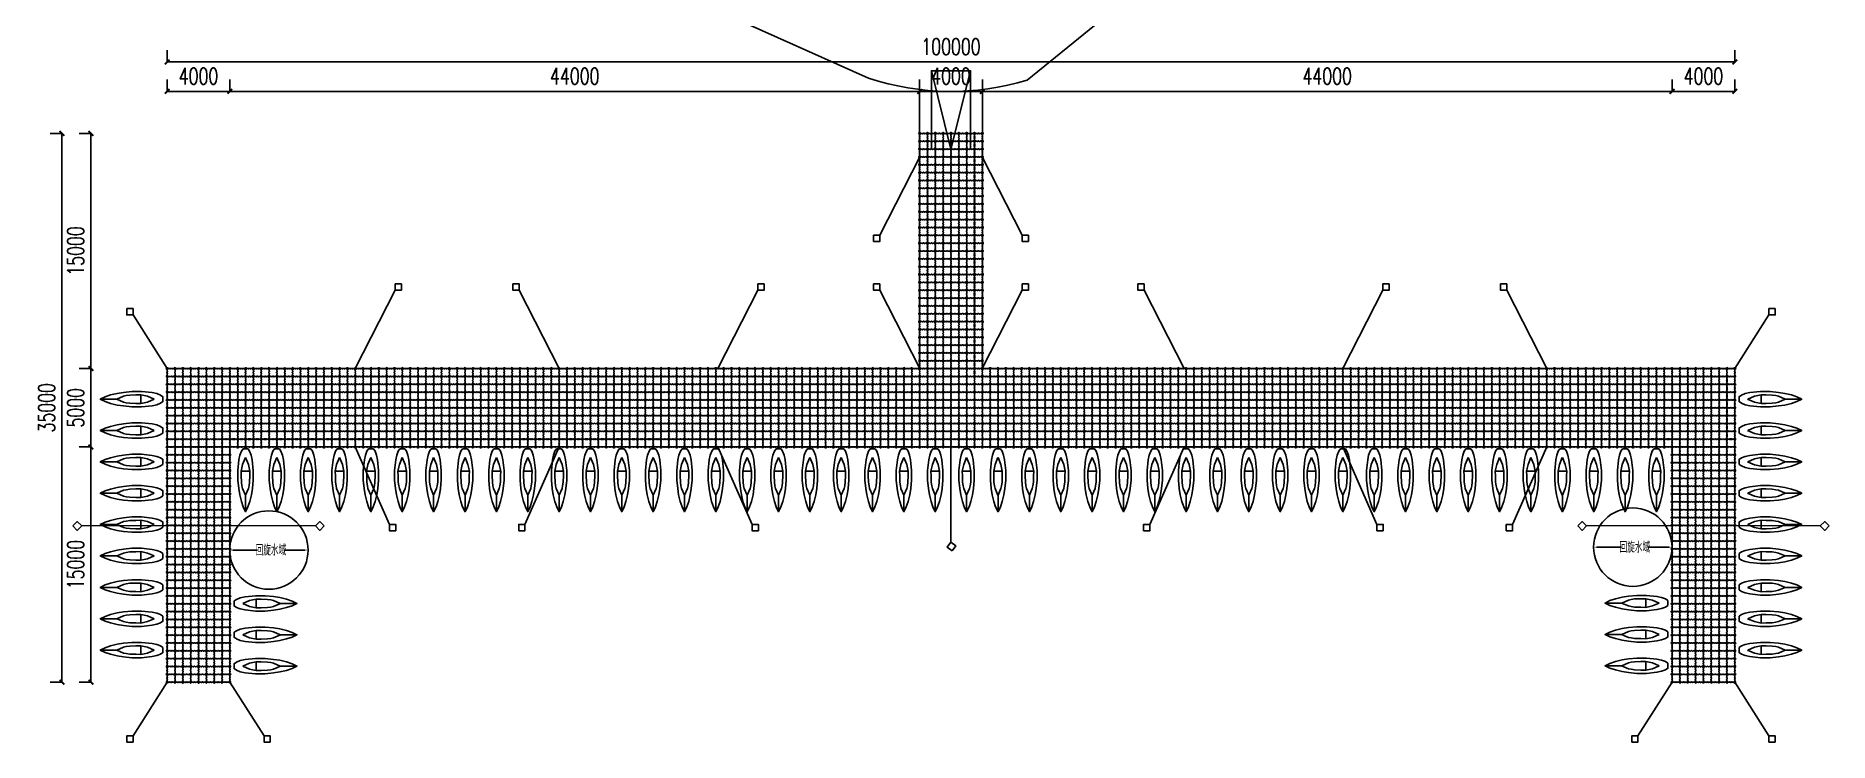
# Model space of a CAD drawing. Extents: x -2575501 to 16617496, y -2334620 to 1078419.
# Drawn here: x 7802210 to 7916605, y 340673 to 385717 of the extents above; entities that cross this region are included whole.
import ezdxf

# ---------------------------------------------------------------- set-up
doc = ezdxf.new("R2010")
doc.units = 0
doc.header["$LTSCALE"] = 10
doc.header["$MEASUREMENT"] = 0
for name, color, linetype in [('W-BRIDGE_APPROACH引桥', 4, 'Continuous'), ('W-FLOAT_BOWL浮筒', 253, 'Continuous'), ('固定锚', 5, 'Continuous'), ('平面配景', 7, 'Continuous')]:
    doc.layers.add(name, color=color, linetype=linetype)
doc.styles.add('STANDARD_T3', font='simplex.shx', dxfattribs={"width": 0.7, "bigfont": 'gbcbig.shx'})
doc.dimstyles.new('W&&200', dxfattribs={"dimtxt": 700, "dimasz": 200, "dimexe": 500, "dimexo": 600, "dimgap": 200, "dimtad": 1, "dimdec": 0, "dimzin": 0, "dimdsep": 46, "dimtxsty": 'STANDARD_T3', "dimcen": 0.09, "dimclrd": 1, "dimclre": 1, "dimclrt": 7, "dimazin": 2, "dimtfac": 1, "dimtdec": 0, "dimtix": 1, "dimtmove": 2, "dimatfit": 3, "dimfxl": 100, "dimtolj": 1, "dimtzin": 0, "dimarcsym": 0})
doc.dimstyles.new('W__300', dxfattribs={"dimtxt": 1050, "dimasz": 300, "dimexe": 750, "dimexo": 900, "dimgap": 450, "dimtad": 1, "dimdec": 0, "dimzin": 0, "dimdsep": 46, "dimtxsty": 'STANDARD_T3', "dimblk": 'ARCHTICK', "dimcen": 0.09, "dimclrd": 1, "dimclre": 1, "dimclrt": 2, "dimadec": 0, "dimazin": 0, "dimtfac": 1, "dimtdec": 0, "dimtix": 1, "dimtmove": 2, "dimatfit": 3, "dimldrblk": 'ARCHTICK', "dimfxl": 1, "dimtolj": 1, "dimtzin": 0, "dimarcsym": 0})

msp = doc.modelspace()

# ---------------------------------------------------------------- blocks, each defined once
blk = doc.blocks.new('橙浮筒')
at = {"layer": 'W-FLOAT_BOWL浮筒', "color": 30}
for p, q in [((-549, 527), (-527, 549)), ((-549, 473), (-521, 445)), ((-549, 27), (-521, 55)), ((-516, 261), (-516, 239)), ((-484, 301), (-513, 268)), ((-484, 199), (-513, 232)), ((-500, 395), (-500, 351)), ((-500, 149), (-500, 105)), ((-484, 329), (-497, 345)), ((-484, 171), (-497, 155)), ((-481, 307), (-481, 323)), ((-481, 193), (-481, 177)), ((-445, 479), (-479, 445)), ((-479, 55), (-445, 21)), ((-473, 549), (-445, 521)), ((-351, 500), (-395, 500)), ((-351, 0), (-395, 0)), ((-329, 484), (-345, 497)), ((-307, 481), (-323, 481)), ((-301, 484), (-268, 513)), ((-297, -13), (-264, 16)), ((-239, 516), (-261, 516)), ((-242, 19), (-258, 19)), ((-203, -13), (-236, 16)), ((-199, 484), (-232, 513)), ((-193, 481), (-177, 481)), ((-171, 484), (-155, 497)), ((-105, 500), (-149, 500)), ((-105, 0), (-149, 0)), ((-27, 549), (-55, 521)), ((-55, 479), (-21, 445)), ((-21, 55), (-55, 21)), ((-19, 258), (-19, 242)), ((13, 297), (-16, 264)), ((13, 203), (-16, 236)), ((0, 395), (0, 351)), ((0, 149), (0, 105)), ((13, 333), (3, 345)), ((13, 167), (3, 155)), ((16, 304), (16, 326)), ((16, 196), (16, 174)), ((49, 473), (21, 445)), ((49, 27), (21, 55)), ((27, 549), (49, 527)), ((-527, -49), (-549, -27)), ((-473, -49), (-445, -21)), ((-333, -13), (-345, -3)), ((-304, -16), (-326, -16)), ((-196, -16), (-174, -16)), ((-167, -13), (-155, -3)), ((-27, -49), (-55, -21)), ((49, -27), (27, -49))]:
    blk.add_line(p, q, dxfattribs=at)
for centre, radius, start, end in [((-522, 500), 38, 135, 225), ((-522, 0), 38, 135, 225), ((-524, 500), 7, 90, 270), ((-524, 0), 7, 90, 270), ((-500, 522), 38, 45, 135), ((-500, 500), 25, 106.2602, 163.7398), ((-500, 500), 25, 196.2602, 253.7398), ((-500, 0), 25, 106.2602, 163.7398), ((-570, 395), 70, 0, 45), ((-570, 105), 70, 315, 0), ((-506, 261), 10, 137.72631, 180), ((-506, 239), 10, 180, 222.27369), ((-500, 524), 7, 0, 180), ((-500, 476), 7, 180, 0), ((-500, 24), 7, 0, 180), ((-430, 395), 70, 135, 180), ((-490, 351), 10, 180, 222.27369), ((-490, 149), 10, 137.72631, 180), ((-430, 105), 70, 180, 225), ((-500, 500), 25, 16.2602, 73.7398), ((-500, 500), 25, 286.2602, 343.7398), ((-500, 0), 25, 16.2602, 73.7398), ((-491, 323), 10, 0, 42.27369), ((-491, 307), 10, 317.72631, 0), ((-491, 193), 10, 0, 42.27369), ((-491, 177), 10, 317.72631, 0), ((-476, 500), 7, 270, 90), ((-476, 0), 7, 270, 90), ((-395, 570), 70, 225, 270), ((-395, 430), 70, 90, 135), ((-395, 70), 70, 225, 270), ((-395, -70), 70, 90, 135), ((-351, 490), 10, 47.72631, 90), ((-351, -10), 10, 47.72631, 90), ((-323, 491), 10, 227.72631, 270), ((-307, 491), 10, 270, 312.27369), ((-261, 506), 10, 90, 132.27369), ((-258, 9), 10, 90, 132.27369), ((-242, 9), 10, 47.72631, 90), ((-239, 506), 10, 47.72631, 90), ((-193, 491), 10, 227.72631, 270), ((-177, 491), 10, 270, 312.27369), ((-149, 490), 10, 90, 132.27369), ((-149, -10), 10, 90, 132.27369), ((-105, 570), 70, 270, 315), ((-105, 430), 70, 45, 90), ((-105, 70), 70, 270, 315), ((-105, -70), 70, 45, 90), ((-24, 500), 7, 90, 270), ((-24, 0), 7, 90, 270), ((0, 522), 38, 45, 135), ((0, 500), 25, 106.2602, 163.7398), ((0, 500), 25, 196.2602, 253.7398), ((0, 0), 25, 106.2602, 163.7398), ((-70, 395), 70, 0, 45), ((-70, 105), 70, 315, 0), ((-9, 258), 10, 137.72631, 180), ((-9, 242), 10, 180, 222.27369), ((0, 524), 7, 0, 180), ((0, 476), 7, 180, 0), ((0, 24), 7, 0, 180), ((70, 395), 70, 135, 180), ((10, 351), 10, 180, 222.27369), ((10, 149), 10, 137.72631, 180), ((70, 105), 70, 180, 225), ((0, 500), 25, 16.2602, 73.7398), ((0, 500), 25, 286.2602, 343.7398), ((0, 0), 25, 16.2602, 73.7398), ((6, 326), 10, 0, 42.27369), ((6, 304), 10, 317.72631, 0), ((6, 196), 10, 0, 42.27369), ((6, 174), 10, 317.72631, 0), ((24, 500), 7, 270, 90), ((24, 0), 7, 270, 90), ((22, 500), 38, 315, 45), ((22, 0), 38, 315, 45), ((-500, -22), 38, 225, 315), ((-500, 0), 25, 196.2602, 253.7398), ((-500, -24), 7, 180, 0), ((-500, 0), 25, 286.2602, 343.7398), ((-326, -6), 10, 227.72631, 270), ((-304, -6), 10, 270, 312.27369), ((-196, -6), 10, 227.72631, 270), ((-174, -6), 10, 270, 312.27369), ((0, -22), 38, 225, 315), ((0, 0), 25, 196.2602, 253.7398), ((0, -24), 7, 180, 0), ((0, 0), 25, 286.2602, 343.7398)]:
    blk.add_arc(centre, radius, start, end, dxfattribs=at)
blk = doc.blocks.new('*U209')
blk.add_blockref('橙浮筒', (250, -250))
blk = doc.blocks.new('*U210')
at = {"color": 0, "linetype": 'ByBlock', "lineweight": -2, "transparency": 16777216}
for p in [(0, 0), (500, 0), (1000, 0), (1500, 0), (2000, 0), (2500, 0), (3000, 0), (3500, 0), (4000, 0), (4500, 0), (5000, 0), (5500, 0), (6000, 0), (6500, 0), (7000, 0), (7500, 0), (8000, 0), (8500, 0), (9000, 0), (9500, 0), (10000, 0), (10500, 0), (11000, 0), (11500, 0), (12000, 0), (12500, 0), (13000, 0), (13500, 0), (14000, 0), (14500, 0), (15000, 0), (15500, 0), (16000, 0), (16500, 0), (17000, 0), (17500, 0), (18000, 0), (18500, 0), (19000, 0), (19500, 0), (20000, 0), (20500, 0), (21000, 0), (21500, 0), (22000, 0), (22500, 0), (23000, 0), (23500, 0), (24000, 0), (24500, 0), (25000, 0), (25500, 0), (26000, 0), (26500, 0), (27000, 0), (27500, 0), (28000, 0), (28500, 0), (29000, 0), (29500, 0), (30000, 0), (30500, 0), (31000, 0), (31500, 0), (32000, 0), (32500, 0), (33000, 0), (33500, 0), (34000, 0), (34500, 0), (35000, 0), (35500, 0), (36000, 0), (36500, 0), (37000, 0), (37500, 0), (38000, 0), (38500, 0), (39000, 0), (39500, 0), (40000, 0), (40500, 0), (41000, 0), (41500, 0), (42000, 0), (42500, 0), (43000, 0), (43500, 0), (44000, 0), (44500, 0), (45000, 0), (45500, 0), (46000, 0), (46500, 0), (47000, 0), (47500, 0), (48000, 0)]:
    blk.add_blockref('*U209', p, dxfattribs=at)
blk = doc.blocks.new('*U225')
blk.add_blockref('橙浮筒', (250, -250))
blk = doc.blocks.new('*U226')
at = {"color": 0, "linetype": 'ByBlock', "lineweight": -2, "transparency": 16777216}
for p in [(0, 0), (0, -500), (0, -1000), (0, -1500), (0, -2000), (0, -2500), (0, -3000), (0, -3500), (0, -4000)]:
    blk.add_blockref('*U225', p, dxfattribs=at)
blk = doc.blocks.new('*U227')
blk.add_blockref('橙浮筒', (250, -250))
blk = doc.blocks.new('*U228')
at = {"color": 0, "linetype": 'ByBlock', "lineweight": -2, "transparency": 16777216}
for p in [(0, 0), (0, -500), (0, -1000), (0, -1500), (0, -2000), (0, -2500), (0, -3000), (0, -3500)]:
    blk.add_blockref('*U227', p, dxfattribs=at)
blk = doc.blocks.new('*U229')
blk.add_blockref('橙浮筒', (250, -250))
blk = doc.blocks.new('*U230')
at = {"color": 0, "linetype": 'ByBlock', "lineweight": -2, "transparency": 16777216}
for p in [(0, 0), (500, 0), (1000, 0), (1500, 0), (2000, 0), (2500, 0), (3000, 0), (3500, 0), (4000, 0), (4500, 0), (5000, 0), (5500, 0), (6000, 0), (6500, 0), (7000, 0), (7500, 0), (8000, 0), (8500, 0), (9000, 0), (9500, 0), (10000, 0), (10500, 0), (11000, 0), (11500, 0), (12000, 0), (12500, 0), (13000, 0), (13500, 0), (14000, 0), (14500, 0), (15000, 0), (15500, 0), (16000, 0), (16500, 0), (17000, 0), (17500, 0), (18000, 0), (18500, 0), (19000, 0), (19500, 0), (20000, 0), (20500, 0), (21000, 0), (21500, 0), (22000, 0), (22500, 0), (23000, 0), (23500, 0), (24000, 0), (24500, 0), (25000, 0), (25500, 0), (26000, 0), (26500, 0), (27000, 0), (27500, 0)]:
    blk.add_blockref('*U229', p, dxfattribs=at)
blk = doc.blocks.new('*U211')
blk.add_blockref('橙浮筒', (250, -250))
blk = doc.blocks.new('*U212')
at = {"color": 0, "linetype": 'ByBlock', "lineweight": -2, "transparency": 16777216}
for p in [(0, 0), (500, 0), (1000, 0), (1500, 0), (2000, 0), (2500, 0), (3000, 0), (3500, 0), (4000, 0), (4500, 0), (5000, 0), (5500, 0), (6000, 0), (6500, 0), (7000, 0), (7500, 0), (8000, 0), (8500, 0), (9000, 0), (9500, 0), (10000, 0), (10500, 0), (11000, 0), (11500, 0), (12000, 0), (12500, 0), (13000, 0), (13500, 0), (14000, 0), (14500, 0), (15000, 0), (15500, 0), (16000, 0), (16500, 0), (17000, 0), (17500, 0), (18000, 0), (18500, 0), (19000, 0), (19500, 0), (20000, 0), (20500, 0), (21000, 0), (21500, 0), (22000, 0), (22500, 0), (23000, 0), (23500, 0), (24000, 0), (24500, 0), (25000, 0), (25500, 0), (26000, 0), (26500, 0), (27000, 0), (27500, 0), (28000, 0), (28500, 0), (29000, 0), (29500, 0), (30000, 0), (30500, 0), (31000, 0), (31500, 0), (32000, 0), (32500, 0), (33000, 0), (33500, 0), (34000, 0), (34500, 0), (35000, 0), (35500, 0), (36000, 0), (36500, 0)]:
    blk.add_blockref('*U211', p, dxfattribs=at)
blk = doc.blocks.new('*U231')
blk.add_blockref('橙浮筒', (250, -250))
blk = doc.blocks.new('*U232')
at = {"color": 0, "linetype": 'ByBlock', "lineweight": -2, "transparency": 16777216}
for p in [(0, 0), (0, -500), (0, -1000), (0, -1500), (0, -2000), (0, -2500), (0, -3000), (0, -3500), (0, -4000), (0, -4500), (0, -5000), (0, -5500), (0, -6000), (0, -6500), (0, -7000), (0, -7500), (0, -8000), (0, -8500), (0, -9000), (0, -9500), (0, -10000), (0, -10500), (0, -11000), (0, -11500), (0, -12000), (0, -12500), (0, -13000), (0, -13500), (0, -14000), (0, -14500)]:
    blk.add_blockref('*U231', p, dxfattribs=at)
blk = doc.blocks.new('*U217')
blk.add_blockref('橙浮筒', (250, -250))
blk = doc.blocks.new('*U218')
at = {"color": 0, "linetype": 'ByBlock', "lineweight": -2, "transparency": 16777216}
for p in [(0, 0), (0, -500), (0, -1000), (0, -1500), (0, -2000), (0, -2500), (0, -3000), (0, -3500), (0, -4000), (0, -4500), (0, -5000), (0, -5500), (0, -6000), (0, -6500), (0, -7000), (0, -7500), (0, -8000), (0, -8500), (0, -9000), (0, -9500), (0, -10000), (0, -10500), (0, -11000), (0, -11500), (0, -12000), (0, -12500), (0, -13000), (0, -13500), (0, -14000), (0, -14500)]:
    blk.add_blockref('*U217', p, dxfattribs=at)
blk = doc.blocks.new('*U215')
blk.add_blockref('橙浮筒', (250, -250))
blk = doc.blocks.new('*U216')
at = {"color": 0, "linetype": 'ByBlock', "lineweight": -2, "transparency": 16777216}
for p in [(0, 0), (500, 0), (1000, 0), (1500, 0), (2000, 0), (2500, 0)]:
    blk.add_blockref('*U215', p, dxfattribs=at)
blk = doc.blocks.new('蓝浮筒')
at = {"layer": 'W-FLOAT_BOWL浮筒', "color": 5}
for p, q in [((-549, 527), (-527, 549)), ((-549, 473), (-521, 445)), ((-549, 27), (-521, 55)), ((-516, 261), (-516, 239)), ((-484, 301), (-513, 268)), ((-484, 199), (-513, 232)), ((-500, 395), (-500, 351)), ((-500, 149), (-500, 105)), ((-484, 329), (-497, 345)), ((-484, 171), (-497, 155)), ((-481, 307), (-481, 323)), ((-481, 193), (-481, 177)), ((-445, 479), (-479, 445)), ((-479, 55), (-445, 21)), ((-473, 549), (-445, 521)), ((-351, 500), (-395, 500)), ((-351, 0), (-395, 0)), ((-329, 484), (-345, 497)), ((-307, 481), (-323, 481)), ((-301, 484), (-268, 513)), ((-297, -13), (-264, 16)), ((-239, 516), (-261, 516)), ((-242, 19), (-258, 19)), ((-203, -13), (-236, 16)), ((-199, 484), (-232, 513)), ((-193, 481), (-177, 481)), ((-171, 484), (-155, 497)), ((-105, 500), (-149, 500)), ((-105, 0), (-149, 0)), ((-27, 549), (-55, 521)), ((-55, 479), (-21, 445)), ((-21, 55), (-55, 21)), ((-19, 258), (-19, 242)), ((13, 297), (-16, 264)), ((13, 203), (-16, 236)), ((0, 395), (0, 351)), ((0, 149), (0, 105)), ((13, 333), (3, 345)), ((13, 167), (3, 155)), ((16, 304), (16, 326)), ((16, 196), (16, 174)), ((49, 473), (21, 445)), ((49, 27), (21, 55)), ((27, 549), (49, 527)), ((-527, -49), (-549, -27)), ((-473, -49), (-445, -21)), ((-333, -13), (-345, -3)), ((-304, -16), (-326, -16)), ((-196, -16), (-174, -16)), ((-167, -13), (-155, -3)), ((-27, -49), (-55, -21)), ((49, -27), (27, -49))]:
    blk.add_line(p, q, dxfattribs=at)
for centre, radius, start, end in [((-522, 500), 38, 135, 225), ((-522, 0), 38, 135, 225), ((-524, 500), 7, 90, 270), ((-524, 0), 7, 90, 270), ((-500, 522), 38, 45, 135), ((-500, 500), 25, 106.2602, 163.7398), ((-500, 500), 25, 196.2602, 253.7398), ((-500, 0), 25, 106.2602, 163.7398), ((-570, 395), 70, 0, 45), ((-570, 105), 70, 315, 0), ((-506, 261), 10, 137.72631, 180), ((-506, 239), 10, 180, 222.27369), ((-500, 524), 7, 0, 180), ((-500, 476), 7, 180, 0), ((-500, 24), 7, 0, 180), ((-430, 395), 70, 135, 180), ((-490, 351), 10, 180, 222.27369), ((-490, 149), 10, 137.72631, 180), ((-430, 105), 70, 180, 225), ((-500, 500), 25, 16.2602, 73.7398), ((-500, 500), 25, 286.2602, 343.7398), ((-500, 0), 25, 16.2602, 73.7398), ((-491, 323), 10, 0, 42.27369), ((-491, 307), 10, 317.72631, 0), ((-491, 193), 10, 0, 42.27369), ((-491, 177), 10, 317.72631, 0), ((-476, 500), 7, 270, 90), ((-476, 0), 7, 270, 90), ((-395, 570), 70, 225, 270), ((-395, 430), 70, 90, 135), ((-395, 70), 70, 225, 270), ((-395, -70), 70, 90, 135), ((-351, 490), 10, 47.72631, 90), ((-351, -10), 10, 47.72631, 90), ((-323, 491), 10, 227.72631, 270), ((-307, 491), 10, 270, 312.27369), ((-261, 506), 10, 90, 132.27369), ((-258, 9), 10, 90, 132.27369), ((-242, 9), 10, 47.72631, 90), ((-239, 506), 10, 47.72631, 90), ((-193, 491), 10, 227.72631, 270), ((-177, 491), 10, 270, 312.27369), ((-149, 490), 10, 90, 132.27369), ((-149, -10), 10, 90, 132.27369), ((-105, 570), 70, 270, 315), ((-105, 430), 70, 45, 90), ((-105, 70), 70, 270, 315), ((-105, -70), 70, 45, 90), ((-24, 500), 7, 90, 270), ((-24, 0), 7, 90, 270), ((0, 522), 38, 45, 135), ((0, 500), 25, 106.2602, 163.7398), ((0, 500), 25, 196.2602, 253.7398), ((0, 0), 25, 106.2602, 163.7398), ((-70, 395), 70, 0, 45), ((-70, 105), 70, 315, 0), ((-9, 258), 10, 137.72631, 180), ((-9, 242), 10, 180, 222.27369), ((0, 524), 7, 0, 180), ((0, 476), 7, 180, 0), ((0, 24), 7, 0, 180), ((70, 395), 70, 135, 180), ((10, 351), 10, 180, 222.27369), ((10, 149), 10, 137.72631, 180), ((70, 105), 70, 180, 225), ((0, 500), 25, 16.2602, 73.7398), ((0, 500), 25, 286.2602, 343.7398), ((0, 0), 25, 16.2602, 73.7398), ((6, 326), 10, 0, 42.27369), ((6, 304), 10, 317.72631, 0), ((6, 196), 10, 0, 42.27369), ((6, 174), 10, 317.72631, 0), ((24, 500), 7, 270, 90), ((24, 0), 7, 270, 90), ((22, 500), 38, 315, 45), ((22, 0), 38, 315, 45), ((-500, -22), 38, 225, 315), ((-500, 0), 25, 196.2602, 253.7398), ((-500, -24), 7, 180, 0), ((-500, 0), 25, 286.2602, 343.7398), ((-326, -6), 10, 227.72631, 270), ((-304, -6), 10, 270, 312.27369), ((-196, -6), 10, 227.72631, 270), ((-174, -6), 10, 270, 312.27369), ((0, -22), 38, 225, 315), ((0, 0), 25, 196.2602, 253.7398), ((0, -24), 7, 180, 0), ((0, 0), 25, 286.2602, 343.7398)]:
    blk.add_arc(centre, radius, start, end, dxfattribs=at)
blk = doc.blocks.new('*U249')
blk.add_blockref('蓝浮筒', (250, -250))
blk = doc.blocks.new('*U250')
at = {"color": 0, "linetype": 'ByBlock', "lineweight": -2, "transparency": 16777216}
for p in [(0, 3500), (500, 3500), (1000, 3500), (1500, 3500), (2000, 3500), (2500, 3500), (3000, 3500), (3500, 3500), (4000, 3500), (4500, 3500), (5000, 3500), (5500, 3500), (6000, 3500), (6500, 3500), (7000, 3500), (7500, 3500), (8000, 3500), (8500, 3500), (9000, 3500), (9500, 3500), (10000, 3500), (10500, 3500), (11000, 3500), (11500, 3500), (12000, 3500), (12500, 3500), (13000, 3500), (13500, 3500), (14000, 3500), (14500, 3500), (15000, 3500), (15500, 3500), (16000, 3500), (16500, 3500), (17000, 3500), (17500, 3500), (18000, 3500), (18500, 3500), (19000, 3500), (19500, 3500), (20000, 3500), (20500, 3500), (21000, 3500), (21500, 3500), (22000, 3500), (22500, 3500), (23000, 3500), (23500, 3500), (24000, 3500), (24500, 3500), (25000, 3500), (25500, 3500), (26000, 3500), (26500, 3500), (27000, 3500), (27500, 3500), (28000, 3500), (28500, 3500), (29000, 3500), (29500, 3500), (30000, 3500), (30500, 3500), (31000, 3500), (31500, 3500), (32000, 3500), (32500, 3500), (33000, 3500), (33500, 3500), (34000, 3500), (34500, 3500), (35000, 3500), (35500, 3500), (36000, 3500), (36500, 3500), (37000, 3500), (37500, 3500), (38000, 3500), (38500, 3500), (39000, 3500), (39500, 3500), (40000, 3500), (40500, 3500), (41000, 3500), (41500, 3500), (42000, 3500), (42500, 3500), (43000, 3500), (43500, 3500), (44000, 3500), (44500, 3500), (45000, 3500), (45500, 3500), (46000, 3500), (46500, 3500), (47000, 3500), (47500, 3500), (48000, 3500), (48500, 3500), (49000, 3500), (49500, 3500), (50000, 3500), (50500, 3500), (51000, 3500), (51500, 3500), (52000, 3500), (52500, 3500), (53000, 3500), (53500, 3500), (54000, 3500), (54500, 3500), (55000, 3500), (55500, 3500), (56000, 3500), (56500, 3500), (57000, 3500), (57500, 3500), (58000, 3500), (58500, 3500), (59000, 3500), (59500, 3500), (60000, 3500), (60500, 3500), (61000, 3500), (61500, 3500), (62000, 3500), (62500, 3500), (63000, 3500), (63500, 3500), (64000, 3500), (64500, 3500), (65000, 3500), (65500, 3500), (66000, 3500), (66500, 3500), (67000, 3500), (67500, 3500), (68000, 3500), (68500, 3500), (69000, 3500), (69500, 3500), (70000, 3500), (70500, 3500), (71000, 3500), (71500, 3500), (72000, 3500), (72500, 3500), (73000, 3500), (73500, 3500), (74000, 3500), (74500, 3500), (75000, 3500), (75500, 3500), (76000, 3500), (76500, 3500), (77000, 3500), (77500, 3500), (78000, 3500), (78500, 3500), (79000, 3500), (79500, 3500), (80000, 3500), (80500, 3500), (81000, 3500), (81500, 3500), (82000, 3500), (82500, 3500), (83000, 3500), (83500, 3500), (84000, 3500), (84500, 3500), (85000, 3500), (85500, 3500), (86000, 3500), (86500, 3500), (87000, 3500), (87500, 3500), (88000, 3500), (88500, 3500), (89000, 3500), (89500, 3500), (90000, 3500), (90500, 3500), (91000, 3500), (91500, 3500), (92000, 3500), (92500, 3500), (93000, 3500), (93500, 3500), (94000, 3500), (94500, 3500), (95000, 3500), (95500, 3500), (96000, 3500), (96500, 3500), (97000, 3500), (97500, 3500), (98000, 3500), (98500, 3500), (0, 3000), (0, 2500), (0, 2000), (500, 3000), (500, 2500), (500, 2000), (1000, 3000), (1000, 2500), (1000, 2000), (1500, 3000), (1500, 2500), (1500, 2000), (2000, 3000), (2000, 2500), (2000, 2000), (2500, 3000), (2500, 2500), (2500, 2000), (3000, 3000), (3000, 2500), (3000, 2000), (3500, 3000), (3500, 2500), (3500, 2000), (4000, 3000), (4000, 2500), (4000, 2000), (4500, 3000), (4500, 2500), (4500, 2000), (5000, 3000), (5000, 2500), (5000, 2000), (5500, 3000), (5500, 2500), (5500, 2000), (6000, 3000), (6000, 2500), (6000, 2000), (6500, 3000), (6500, 2500), (6500, 2000), (7000, 3000), (7000, 2500), (7000, 2000), (7500, 3000), (7500, 2500), (7500, 2000), (8000, 3000), (8000, 2500), (8000, 2000), (8500, 3000), (8500, 2500), (8500, 2000), (9000, 3000), (9000, 2500), (9000, 2000), (9500, 3000), (9500, 2500), (9500, 2000), (10000, 3000), (10000, 2500), (10000, 2000), (10500, 3000), (10500, 2500), (10500, 2000), (11000, 3000), (11000, 2500), (11000, 2000), (11500, 3000), (11500, 2500), (11500, 2000), (12000, 3000), (12000, 2500), (12000, 2000), (12500, 3000), (12500, 2500), (12500, 2000), (13000, 3000), (13000, 2500), (13000, 2000), (13500, 3000), (13500, 2500), (13500, 2000), (14000, 3000), (14000, 2500), (14000, 2000), (14500, 3000), (14500, 2500), (14500, 2000), (15000, 3000), (15000, 2500), (15000, 2000), (15500, 3000), (15500, 2500), (15500, 2000), (16000, 3000), (16000, 2500), (16000, 2000), (16500, 3000), (16500, 2500), (16500, 2000), (17000, 3000), (17000, 2500), (17000, 2000), (17500, 3000), (17500, 2500), (17500, 2000), (18000, 3000), (18000, 2500), (18000, 2000), (18500, 3000), (18500, 2500), (18500, 2000), (19000, 3000), (19000, 2500), (19000, 2000), (19500, 3000), (19500, 2500), (19500, 2000), (20000, 3000), (20000, 2500), (20000, 2000), (20500, 3000), (20500, 2500), (20500, 2000), (21000, 3000), (21000, 2500), (21000, 2000), (21500, 3000), (21500, 2500), (21500, 2000), (22000, 3000), (22000, 2500), (22000, 2000), (22500, 3000), (22500, 2500), (22500, 2000), (23000, 3000), (23000, 2500), (23000, 2000), (23500, 3000), (23500, 2500), (23500, 2000), (24000, 3000), (24000, 2500), (24000, 2000), (24500, 3000), (24500, 2500), (24500, 2000), (25000, 3000), (25000, 2500), (25000, 2000), (25500, 3000), (25500, 2500), (25500, 2000), (26000, 3000), (26000, 2500), (26000, 2000), (26500, 3000), (26500, 2500), (26500, 2000), (27000, 3000), (27000, 2500), (27000, 2000), (27500, 3000), (27500, 2500), (27500, 2000), (28000, 3000), (28000, 2500), (28000, 2000), (28500, 3000), (28500, 2500), (28500, 2000), (29000, 3000), (29000, 2500), (29000, 2000), (29500, 3000), (29500, 2500), (29500, 2000), (30000, 3000), (30000, 2500), (30000, 2000), (30500, 3000), (30500, 2500), (30500, 2000), (31000, 3000), (31000, 2500), (31000, 2000), (31500, 3000), (31500, 2500), (31500, 2000), (32000, 3000), (32000, 2500), (32000, 2000), (32500, 3000), (32500, 2500), (32500, 2000), (33000, 3000), (33000, 2500), (33000, 2000), (33500, 3000), (33500, 2500), (33500, 2000), (34000, 3000), (34000, 2500), (34000, 2000), (34500, 3000), (34500, 2500), (34500, 2000), (35000, 3000), (35000, 2500), (35000, 2000), (35500, 3000), (35500, 2500), (35500, 2000), (36000, 3000), (36000, 2500), (36000, 2000), (36500, 3000), (36500, 2500), (36500, 2000), (37000, 3000), (37000, 2500), (37000, 2000), (37500, 3000), (37500, 2500), (37500, 2000), (38000, 3000), (38000, 2500), (38000, 2000), (38500, 3000), (38500, 2500), (38500, 2000), (39000, 3000), (39000, 2500), (39000, 2000), (39500, 3000), (39500, 2500), (39500, 2000), (40000, 3000), (40000, 2500), (40000, 2000), (40500, 3000), (40500, 2500), (40500, 2000), (41000, 3000), (41000, 2500), (41000, 2000), (41500, 3000), (41500, 2500), (41500, 2000), (42000, 3000), (42000, 2500), (42000, 2000), (42500, 3000), (42500, 2500), (42500, 2000), (43000, 3000), (43000, 2500), (43000, 2000), (43500, 3000), (43500, 2500), (43500, 2000), (44000, 3000), (44000, 2500), (44000, 2000), (44500, 3000), (44500, 2500), (44500, 2000), (45000, 3000), (45000, 2500), (45000, 2000), (45500, 3000), (45500, 2500), (45500, 2000), (46000, 3000), (46000, 2500), (46000, 2000), (46500, 3000), (46500, 2500), (46500, 2000), (47000, 3000), (47000, 2500), (47000, 2000), (47500, 3000), (47500, 2500), (47500, 2000), (48000, 3000), (48000, 2500), (48000, 2000), (48500, 3000), (48500, 2500), (48500, 2000), (49000, 3000), (49000, 2500), (49000, 2000), (49500, 3000), (49500, 2500), (49500, 2000), (50000, 3000), (50000, 2500), (50000, 2000), (50500, 3000), (50500, 2500), (50500, 2000), (51000, 3000), (51000, 2500), (51000, 2000), (51500, 3000), (51500, 2500), (51500, 2000), (52000, 3000), (52000, 2500), (52000, 2000), (52500, 3000), (52500, 2500), (52500, 2000), (53000, 3000), (53000, 2500), (53000, 2000), (53500, 3000), (53500, 2500), (53500, 2000), (54000, 3000), (54000, 2500), (54000, 2000), (54500, 3000), (54500, 2500), (54500, 2000), (55000, 3000), (55000, 2500), (55000, 2000), (55500, 3000), (55500, 2500), (55500, 2000), (56000, 3000), (56000, 2500), (56000, 2000), (56500, 3000), (56500, 2500), (56500, 2000), (57000, 3000), (57000, 2500), (57000, 2000), (57500, 3000), (57500, 2500), (57500, 2000), (58000, 3000), (58000, 2500), (58000, 2000), (58500, 3000), (58500, 2500), (58500, 2000), (59000, 3000), (59000, 2500), (59000, 2000), (59500, 3000), (59500, 2500), (59500, 2000), (60000, 3000), (60000, 2500), (60000, 2000), (60500, 3000), (60500, 2500), (60500, 2000), (61000, 3000), (61000, 2500), (61000, 2000), (61500, 3000), (61500, 2500), (61500, 2000), (62000, 3000), (62000, 2500), (62000, 2000), (62500, 3000), (62500, 2500), (62500, 2000), (63000, 3000), (63000, 2500), (63000, 2000), (63500, 3000), (63500, 2500), (63500, 2000), (64000, 3000), (64000, 2500), (64000, 2000), (64500, 3000), (64500, 2500), (64500, 2000), (65000, 3000), (65000, 2500), (65000, 2000), (65500, 3000), (65500, 2500), (65500, 2000), (66000, 3000), (66000, 2500), (66000, 2000), (66500, 3000), (66500, 2500), (66500, 2000), (67000, 3000), (67000, 2500), (67000, 2000), (67500, 3000), (67500, 2500), (67500, 2000), (68000, 3000), (68000, 2500), (68000, 2000), (68500, 3000), (68500, 2500), (68500, 2000), (69000, 3000), (69000, 2500), (69000, 2000), (69500, 3000), (69500, 2500), (69500, 2000), (70000, 3000), (70000, 2500), (70000, 2000), (70500, 3000), (70500, 2500), (70500, 2000), (71000, 3000), (71000, 2500), (71000, 2000), (71500, 3000), (71500, 2500), (71500, 2000), (72000, 3000), (72000, 2500), (72000, 2000), (72500, 3000), (72500, 2500), (72500, 2000), (73000, 3000), (73000, 2500), (73000, 2000), (73500, 3000), (73500, 2500), (73500, 2000), (74000, 3000), (74000, 2500), (74000, 2000), (74500, 3000), (74500, 2500), (74500, 2000), (75000, 3000), (75000, 2500), (75000, 2000), (75500, 3000), (75500, 2500), (75500, 2000), (76000, 3000), (76000, 2500), (76000, 2000), (76500, 3000), (76500, 2500), (76500, 2000), (77000, 3000), (77000, 2500), (77000, 2000), (77500, 3000), (77500, 2500), (77500, 2000), (78000, 3000), (78000, 2500), (78000, 2000), (78500, 3000), (78500, 2500), (78500, 2000), (79000, 3000), (79000, 2500), (79000, 2000), (79500, 3000), (79500, 2500), (79500, 2000), (80000, 3000), (80000, 2500), (80000, 2000), (80500, 3000), (80500, 2500), (80500, 2000), (81000, 3000), (81000, 2500), (81000, 2000), (81500, 3000), (81500, 2500), (81500, 2000), (82000, 3000), (82000, 2500), (82000, 2000), (82500, 3000), (82500, 2500), (82500, 2000), (83000, 3000), (83000, 2500), (83000, 2000), (83500, 3000), (83500, 2500), (83500, 2000), (84000, 3000), (84000, 2500), (84000, 2000), (84500, 3000), (84500, 2500), (84500, 2000), (85000, 3000), (85000, 2500), (85000, 2000), (85500, 3000), (85500, 2500), (85500, 2000), (86000, 3000), (86000, 2500), (86000, 2000), (86500, 3000), (86500, 2500), (86500, 2000), (87000, 3000), (87000, 2500), (87000, 2000), (87500, 3000), (87500, 2500), (87500, 2000), (88000, 3000), (88000, 2500), (88000, 2000), (88500, 3000), (88500, 2500), (88500, 2000), (89000, 3000), (89000, 2500), (89000, 2000), (89500, 3000), (89500, 2500), (89500, 2000), (90000, 3000), (90000, 2500), (90000, 2000), (90500, 3000), (90500, 2500), (90500, 2000), (91000, 3000), (91000, 2500), (91000, 2000), (91500, 3000), (91500, 2500), (91500, 2000), (92000, 3000), (92000, 2500), (92000, 2000), (92500, 3000), (92500, 2500), (92500, 2000), (93000, 3000), (93000, 2500), (93000, 2000), (93500, 3000), (93500, 2500), (93500, 2000), (94000, 3000), (94000, 2500), (94000, 2000), (94500, 3000), (94500, 2500), (94500, 2000), (95000, 3000), (95000, 2500), (95000, 2000), (95500, 3000), (95500, 2500), (95500, 2000), (96000, 3000), (96000, 2500), (96000, 2000), (96500, 3000), (96500, 2500), (96500, 2000), (97000, 3000), (97000, 2500), (97000, 2000), (97500, 3000), (97500, 2500), (97500, 2000), (98000, 3000), (98000, 2500), (98000, 2000), (98500, 3000), (98500, 2500), (98500, 2000), (0, 1500), (0, 1000), (500, 1500), (500, 1000), (1000, 1500), (1000, 1000), (1500, 1500), (1500, 1000), (2000, 1500), (2000, 1000), (2500, 1500), (2500, 1000), (3000, 1500), (3000, 1000), (3500, 1500), (3500, 1000), (4000, 1500), (4000, 1000), (4500, 1500), (4500, 1000), (5000, 1500), (5000, 1000), (5500, 1500), (5500, 1000), (6000, 1500), (6000, 1000), (6500, 1500), (6500, 1000), (7000, 1500), (7000, 1000), (7500, 1500), (7500, 1000), (8000, 1500), (8000, 1000), (8500, 1500), (8500, 1000), (9000, 1500), (9000, 1000), (9500, 1500), (9500, 1000), (10000, 1500), (10000, 1000), (10500, 1500), (10500, 1000), (11000, 1500), (11000, 1000), (11500, 1500), (11500, 1000), (12000, 1500), (12000, 1000), (12500, 1500), (12500, 1000), (13000, 1500), (13000, 1000), (13500, 1500), (13500, 1000), (14000, 1500), (14000, 1000), (14500, 1500), (14500, 1000), (15000, 1500), (15000, 1000), (15500, 1500), (15500, 1000), (16000, 1500), (16000, 1000), (16500, 1500), (16500, 1000), (17000, 1500), (17000, 1000), (17500, 1500), (17500, 1000), (18000, 1500), (18000, 1000), (18500, 1500), (18500, 1000), (19000, 1500), (19000, 1000), (19500, 1500), (19500, 1000), (20000, 1500), (20000, 1000), (20500, 1500), (20500, 1000), (21000, 1500), (21000, 1000), (21500, 1500), (21500, 1000), (22000, 1500), (22000, 1000), (22500, 1500), (22500, 1000), (23000, 1500), (23000, 1000), (23500, 1500), (23500, 1000), (24000, 1500), (24000, 1000), (24500, 1500), (24500, 1000), (25000, 1500), (25000, 1000), (25500, 1500), (25500, 1000), (26000, 1500), (26000, 1000), (26500, 1500), (26500, 1000), (27000, 1500), (27000, 1000), (27500, 1500), (27500, 1000), (28000, 1500), (28000, 1000), (28500, 1500), (28500, 1000), (29000, 1500), (29000, 1000), (29500, 1500), (29500, 1000), (30000, 1500), (30000, 1000), (30500, 1500), (30500, 1000), (31000, 1500), (31000, 1000), (31500, 1500), (31500, 1000), (32000, 1500), (32000, 1000), (32500, 1500), (32500, 1000), (33000, 1500), (33000, 1000), (33500, 1500), (33500, 1000), (34000, 1500), (34000, 1000), (34500, 1500), (34500, 1000), (35000, 1500), (35000, 1000), (35500, 1500), (35500, 1000), (36000, 1500), (36000, 1000), (36500, 1500), (36500, 1000), (37000, 1500), (37000, 1000), (37500, 1500), (37500, 1000), (38000, 1500), (38000, 1000), (38500, 1500), (38500, 1000), (39000, 1500), (39000, 1000), (39500, 1500), (39500, 1000), (40000, 1500), (40000, 1000), (40500, 1500), (40500, 1000), (41000, 1500), (41000, 1000), (41500, 1500), (41500, 1000), (42000, 1500), (42000, 1000), (42500, 1500), (42500, 1000), (43000, 1500), (43000, 1000), (43500, 1500), (43500, 1000), (44000, 1500), (44000, 1000), (44500, 1500), (44500, 1000), (45000, 1500), (45000, 1000), (45500, 1500), (45500, 1000), (46000, 1500), (46000, 1000), (46500, 1500), (46500, 1000), (47000, 1500), (47000, 1000), (47500, 1500), (47500, 1000), (48000, 1500), (48000, 1000), (48500, 1500), (48500, 1000), (49000, 1500), (49000, 1000), (49500, 1500), (49500, 1000), (50000, 1500), (50000, 1000), (50500, 1500), (50500, 1000), (51000, 1500), (51000, 1000), (51500, 1500), (51500, 1000), (52000, 1500), (52000, 1000), (52500, 1500), (52500, 1000), (53000, 1500), (53000, 1000), (53500, 1500), (53500, 1000), (54000, 1500), (54000, 1000), (54500, 1500), (54500, 1000), (55000, 1500), (55000, 1000), (55500, 1500), (55500, 1000), (56000, 1500), (56000, 1000), (56500, 1500), (56500, 1000), (57000, 1500), (57000, 1000), (57500, 1500), (57500, 1000), (58000, 1500), (58000, 1000), (58500, 1500), (58500, 1000), (59000, 1500), (59000, 1000), (59500, 1500), (59500, 1000), (60000, 1500), (60000, 1000), (60500, 1500), (60500, 1000), (61000, 1500), (61000, 1000), (61500, 1500), (61500, 1000), (62000, 1500), (62000, 1000), (62500, 1500), (62500, 1000), (63000, 1500), (63000, 1000), (63500, 1500), (63500, 1000), (64000, 1500), (64000, 1000), (64500, 1500), (64500, 1000), (65000, 1500), (65000, 1000), (65500, 1500), (65500, 1000), (66000, 1500), (66000, 1000), (66500, 1500), (66500, 1000), (67000, 1500), (67000, 1000), (67500, 1500), (67500, 1000), (68000, 1500), (68000, 1000), (68500, 1500), (68500, 1000), (69000, 1500), (69000, 1000), (69500, 1500), (69500, 1000), (70000, 1500), (70000, 1000), (70500, 1500), (70500, 1000), (71000, 1500), (71000, 1000), (71500, 1500), (71500, 1000), (72000, 1500), (72000, 1000), (72500, 1500), (72500, 1000), (73000, 1500), (73000, 1000), (73500, 1500), (73500, 1000), (74000, 1500), (74000, 1000), (74500, 1500), (74500, 1000), (75000, 1500), (75000, 1000), (75500, 1500), (75500, 1000), (76000, 1500), (76000, 1000), (76500, 1500), (76500, 1000), (77000, 1500), (77000, 1000), (77500, 1500), (77500, 1000), (78000, 1500), (78000, 1000), (78500, 1500), (78500, 1000), (79000, 1500), (79000, 1000), (79500, 1500), (79500, 1000), (80000, 1500), (80000, 1000), (80500, 1500), (80500, 1000), (81000, 1500), (81000, 1000), (81500, 1500), (81500, 1000), (82000, 1500), (82000, 1000), (82500, 1500), (82500, 1000), (83000, 1500), (83000, 1000), (83500, 1500), (83500, 1000), (84000, 1500), (84000, 1000), (84500, 1500), (84500, 1000), (85000, 1500), (85000, 1000), (85500, 1500), (85500, 1000), (86000, 1500), (86000, 1000), (86500, 1500), (86500, 1000), (87000, 1500), (87000, 1000), (87500, 1500), (87500, 1000), (88000, 1500), (88000, 1000), (88500, 1500), (88500, 1000), (89000, 1500), (89000, 1000), (89500, 1500), (89500, 1000), (90000, 1500), (90000, 1000), (90500, 1500), (90500, 1000), (91000, 1500), (91000, 1000), (91500, 1500), (91500, 1000), (92000, 1500), (92000, 1000), (92500, 1500), (92500, 1000), (93000, 1500), (93000, 1000), (93500, 1500), (93500, 1000), (94000, 1500), (94000, 1000), (94500, 1500), (94500, 1000), (95000, 1500), (95000, 1000), (95500, 1500), (95500, 1000), (96000, 1500), (96000, 1000), (96500, 1500), (96500, 1000), (97000, 1500), (97000, 1000), (97500, 1500), (97500, 1000), (98000, 1500), (98000, 1000), (98500, 1500), (98500, 1000), (0, 500), (0, 0), (500, 500), (500, 0), (1000, 500), (1000, 0), (1500, 500), (1500, 0), (2000, 500), (2000, 0), (2500, 500), (2500, 0), (3000, 500), (3000, 0), (3500, 500), (3500, 0), (4000, 500), (4000, 0), (4500, 500), (4500, 0), (5000, 500), (5000, 0), (5500, 500), (5500, 0), (6000, 500), (6000, 0), (6500, 500), (6500, 0), (7000, 500), (7000, 0), (7500, 500), (7500, 0), (8000, 500), (8000, 0), (8500, 500), (8500, 0), (9000, 500), (9000, 0), (9500, 500), (9500, 0), (10000, 500), (10000, 0), (10500, 500), (10500, 0), (11000, 500), (11000, 0), (11500, 500), (11500, 0), (12000, 500), (12000, 0), (12500, 500), (12500, 0), (13000, 500), (13000, 0), (13500, 500), (13500, 0), (14000, 500), (14000, 0), (14500, 500), (14500, 0), (15000, 500), (15000, 0), (15500, 500), (15500, 0), (16000, 500), (16000, 0), (16500, 500), (16500, 0), (17000, 500), (17000, 0), (17500, 500), (17500, 0), (18000, 500), (18000, 0), (18500, 500), (18500, 0), (19000, 500), (19000, 0), (19500, 500), (19500, 0), (20000, 500), (20000, 0), (20500, 500), (20500, 0), (21000, 500), (21000, 0), (21500, 500), (21500, 0), (22000, 500), (22000, 0), (22500, 500), (22500, 0), (23000, 500), (23000, 0), (23500, 500), (23500, 0), (24000, 500), (24000, 0), (24500, 500), (24500, 0), (25000, 500), (25000, 0), (25500, 500), (25500, 0), (26000, 500), (26000, 0), (26500, 500), (26500, 0), (27000, 500), (27000, 0), (27500, 500), (27500, 0), (28000, 500), (28000, 0), (28500, 500), (28500, 0), (29000, 500), (29000, 0), (29500, 500), (29500, 0), (30000, 500), (30000, 0), (30500, 500), (30500, 0), (31000, 500), (31000, 0), (31500, 500), (31500, 0), (32000, 500), (32000, 0), (32500, 500), (32500, 0), (33000, 500), (33000, 0), (33500, 500), (33500, 0), (34000, 500), (34000, 0), (34500, 500), (34500, 0), (35000, 500), (35000, 0), (35500, 500), (35500, 0), (36000, 500), (36000, 0), (36500, 500), (36500, 0), (37000, 500), (37000, 0), (37500, 500), (37500, 0), (38000, 500), (38000, 0), (38500, 500), (38500, 0), (39000, 500), (39000, 0), (39500, 500), (39500, 0), (40000, 500), (40000, 0), (40500, 500), (40500, 0), (41000, 500), (41000, 0), (41500, 500), (41500, 0), (42000, 500), (42000, 0), (42500, 500), (42500, 0), (43000, 500), (43000, 0), (43500, 500), (43500, 0), (44000, 500), (44000, 0), (44500, 500), (44500, 0), (45000, 500), (45000, 0), (45500, 500), (45500, 0), (46000, 500), (46000, 0), (46500, 500), (46500, 0), (47000, 500), (47000, 0), (47500, 500), (47500, 0), (48000, 500), (48000, 0), (48500, 500), (48500, 0), (49000, 500), (49000, 0), (49500, 500), (49500, 0), (50000, 500), (50000, 0), (50500, 500), (50500, 0), (51000, 500), (51000, 0), (51500, 500), (51500, 0), (52000, 500), (52000, 0), (52500, 500), (52500, 0), (53000, 500), (53000, 0), (53500, 500), (53500, 0), (54000, 500), (54000, 0), (54500, 500), (54500, 0), (55000, 500), (55000, 0), (55500, 500), (55500, 0), (56000, 500), (56000, 0), (56500, 500), (56500, 0), (57000, 500), (57000, 0), (57500, 500), (57500, 0), (58000, 500), (58000, 0), (58500, 500), (58500, 0), (59000, 500), (59000, 0), (59500, 500), (59500, 0), (60000, 500), (60000, 0), (60500, 500), (60500, 0), (61000, 500), (61000, 0), (61500, 500), (61500, 0), (62000, 500), (62000, 0), (62500, 500), (62500, 0), (63000, 500), (63000, 0), (63500, 500), (63500, 0), (64000, 500), (64000, 0), (64500, 500), (64500, 0), (65000, 500), (65000, 0), (65500, 500), (65500, 0), (66000, 500), (66000, 0), (66500, 500), (66500, 0), (67000, 500), (67000, 0), (67500, 500), (67500, 0), (68000, 500), (68000, 0), (68500, 500), (68500, 0), (69000, 500), (69000, 0), (69500, 500), (69500, 0), (70000, 500), (70000, 0), (70500, 500), (70500, 0), (71000, 500), (71000, 0), (71500, 500), (71500, 0), (72000, 500), (72000, 0), (72500, 500), (72500, 0), (73000, 500), (73000, 0), (73500, 500), (73500, 0), (74000, 500), (74000, 0), (74500, 500), (74500, 0), (75000, 500), (75000, 0), (75500, 500), (75500, 0), (76000, 500), (76000, 0), (76500, 500), (76500, 0), (77000, 500), (77000, 0), (77500, 500), (77500, 0), (78000, 500), (78000, 0), (78500, 500), (78500, 0), (79000, 500), (79000, 0), (79500, 500), (79500, 0), (80000, 500), (80000, 0), (80500, 500), (80500, 0), (81000, 500), (81000, 0), (81500, 500), (81500, 0), (82000, 500), (82000, 0), (82500, 500), (82500, 0), (83000, 500), (83000, 0), (83500, 500), (83500, 0), (84000, 500), (84000, 0), (84500, 500), (84500, 0), (85000, 500), (85000, 0), (85500, 500), (85500, 0), (86000, 500), (86000, 0), (86500, 500), (86500, 0), (87000, 500), (87000, 0), (87500, 500), (87500, 0), (88000, 500), (88000, 0), (88500, 500), (88500, 0), (89000, 500), (89000, 0), (89500, 500), (89500, 0), (90000, 500), (90000, 0), (90500, 500), (90500, 0), (91000, 500), (91000, 0), (91500, 500), (91500, 0), (92000, 500), (92000, 0), (92500, 500), (92500, 0), (93000, 500), (93000, 0), (93500, 500), (93500, 0), (94000, 500), (94000, 0), (94500, 500), (94500, 0), (95000, 500), (95000, 0), (95500, 500), (95500, 0), (96000, 500), (96000, 0), (96500, 500), (96500, 0), (97000, 500), (97000, 0), (97500, 500), (97500, 0), (98000, 500), (98000, 0), (98500, 500), (98500, 0)]:
    blk.add_blockref('*U249', p, dxfattribs=at)
blk = doc.blocks.new('*U241')
blk.add_blockref('蓝浮筒', (250, -250))
blk = doc.blocks.new('*U242')
at = {"color": 0, "linetype": 'ByBlock', "lineweight": -2, "transparency": 16777216}
for p in [(0, 14500), (0, 14000), (0, 13500), (500, 14500), (500, 14000), (500, 13500), (1000, 14500), (1000, 14000), (1000, 13500), (1500, 14500), (1500, 14000), (1500, 13500), (2000, 14500), (2000, 14000), (2000, 13500), (2500, 14500), (2500, 14000), (2500, 13500), (0, 13000), (0, 12500), (500, 13000), (500, 12500), (1000, 13000), (1000, 12500), (1500, 13000), (1500, 12500), (2000, 13000), (2000, 12500), (2500, 13000), (2500, 12500), (0, 12000), (0, 11500), (500, 12000), (500, 11500), (1000, 12000), (1000, 11500), (1500, 12000), (1500, 11500), (2000, 12000), (2000, 11500), (2500, 12000), (2500, 11500), (0, 11000), (0, 10500), (0, 10000), (500, 11000), (500, 10500), (500, 10000), (1000, 11000), (1000, 10500), (1000, 10000), (1500, 11000), (1500, 10500), (1500, 10000), (2000, 11000), (2000, 10500), (2000, 10000), (2500, 11000), (2500, 10500), (2500, 10000), (0, 9500), (0, 9000), (500, 9500), (500, 9000), (1000, 9500), (1000, 9000), (1500, 9500), (1500, 9000), (2000, 9500), (2000, 9000), (2500, 9500), (2500, 9000), (0, 8500), (0, 8000), (500, 8500), (500, 8000), (1000, 8500), (1000, 8000), (1500, 8500), (1500, 8000), (2000, 8500), (2000, 8000), (2500, 8500), (2500, 8000), (0, 7500), (0, 7000), (500, 7500), (500, 7000), (1000, 7500), (1000, 7000), (1500, 7500), (1500, 7000), (2000, 7500), (2000, 7000), (2500, 7500), (2500, 7000), (0, 6500), (0, 6000), (0, 5500), (500, 6500), (500, 6000), (500, 5500), (1000, 6500), (1000, 6000), (1000, 5500), (1500, 6500), (1500, 6000), (1500, 5500), (2000, 6500), (2000, 6000), (2000, 5500), (2500, 6500), (2500, 6000), (2500, 5500), (0, 5000), (0, 4500), (500, 5000), (500, 4500), (1000, 5000), (1000, 4500), (1500, 5000), (1500, 4500), (2000, 5000), (2000, 4500), (2500, 5000), (2500, 4500), (0, 4000), (0, 3500), (500, 4000), (500, 3500), (1000, 4000), (1000, 3500), (1500, 4000), (1500, 3500), (2000, 4000), (2000, 3500), (2500, 4000), (2500, 3500), (0, 3000), (0, 2500), (0, 2000), (500, 3000), (500, 2500), (500, 2000), (1000, 3000), (1000, 2500), (1000, 2000), (1500, 3000), (1500, 2500), (1500, 2000), (2000, 3000), (2000, 2500), (2000, 2000), (2500, 3000), (2500, 2500), (2500, 2000), (0, 1500), (0, 1000), (500, 1500), (500, 1000), (1000, 1500), (1000, 1000), (1500, 1500), (1500, 1000), (2000, 1500), (2000, 1000), (2500, 1500), (2500, 1000), (0, 500), (0, 0), (500, 500), (500, 0), (1000, 500), (1000, 0), (1500, 500), (1500, 0), (2000, 500), (2000, 0), (2500, 500), (2500, 0)]:
    blk.add_blockref('*U241', p, dxfattribs=at)
blk = doc.blocks.new('*U239')
blk.add_blockref('蓝浮筒', (250, -250))
blk = doc.blocks.new('*U240')
at = {"color": 0, "linetype": 'ByBlock', "lineweight": -2, "transparency": 16777216}
for p in [(0, 14500), (0, 14000), (0, 13500), (500, 14500), (500, 14000), (500, 13500), (1000, 14500), (1000, 14000), (1000, 13500), (1500, 14500), (1500, 14000), (1500, 13500), (2000, 14500), (2000, 14000), (2000, 13500), (2500, 14500), (2500, 14000), (2500, 13500), (0, 13000), (0, 12500), (500, 13000), (500, 12500), (1000, 13000), (1000, 12500), (1500, 13000), (1500, 12500), (2000, 13000), (2000, 12500), (2500, 13000), (2500, 12500), (0, 12000), (0, 11500), (500, 12000), (500, 11500), (1000, 12000), (1000, 11500), (1500, 12000), (1500, 11500), (2000, 12000), (2000, 11500), (2500, 12000), (2500, 11500), (0, 11000), (0, 10500), (0, 10000), (500, 11000), (500, 10500), (500, 10000), (1000, 11000), (1000, 10500), (1000, 10000), (1500, 11000), (1500, 10500), (1500, 10000), (2000, 11000), (2000, 10500), (2000, 10000), (2500, 11000), (2500, 10500), (2500, 10000), (0, 9500), (0, 9000), (500, 9500), (500, 9000), (1000, 9500), (1000, 9000), (1500, 9500), (1500, 9000), (2000, 9500), (2000, 9000), (2500, 9500), (2500, 9000), (0, 8500), (0, 8000), (500, 8500), (500, 8000), (1000, 8500), (1000, 8000), (1500, 8500), (1500, 8000), (2000, 8500), (2000, 8000), (2500, 8500), (2500, 8000), (0, 7500), (0, 7000), (500, 7500), (500, 7000), (1000, 7500), (1000, 7000), (1500, 7500), (1500, 7000), (2000, 7500), (2000, 7000), (2500, 7500), (2500, 7000), (0, 6500), (0, 6000), (0, 5500), (500, 6500), (500, 6000), (500, 5500), (1000, 6500), (1000, 6000), (1000, 5500), (1500, 6500), (1500, 6000), (1500, 5500), (2000, 6500), (2000, 6000), (2000, 5500), (2500, 6500), (2500, 6000), (2500, 5500), (0, 5000), (0, 4500), (500, 5000), (500, 4500), (1000, 5000), (1000, 4500), (1500, 5000), (1500, 4500), (2000, 5000), (2000, 4500), (2500, 5000), (2500, 4500), (0, 4000), (0, 3500), (500, 4000), (500, 3500), (1000, 4000), (1000, 3500), (1500, 4000), (1500, 3500), (2000, 4000), (2000, 3500), (2500, 4000), (2500, 3500), (0, 3000), (0, 2500), (0, 2000), (500, 3000), (500, 2500), (500, 2000), (1000, 3000), (1000, 2500), (1000, 2000), (1500, 3000), (1500, 2500), (1500, 2000), (2000, 3000), (2000, 2500), (2000, 2000), (2500, 3000), (2500, 2500), (2500, 2000), (0, 1500), (0, 1000), (500, 1500), (500, 1000), (1000, 1500), (1000, 1000), (1500, 1500), (1500, 1000), (2000, 1500), (2000, 1000), (2500, 1500), (2500, 1000), (0, 500), (0, 0), (500, 500), (500, 0), (1000, 500), (1000, 0), (1500, 500), (1500, 0), (2000, 500), (2000, 0), (2500, 500), (2500, 0)]:
    blk.add_blockref('*U239', p, dxfattribs=at)
blk = doc.blocks.new('*U237')
blk.add_blockref('橙浮筒', (250, -250))
blk = doc.blocks.new('*U238')
at = {"color": 0, "linetype": 'ByBlock', "lineweight": -2, "transparency": 16777216}
for p in [(0, 0), (500, 0), (1000, 0), (1500, 0), (2000, 0), (2500, 0), (3000, 0), (3500, 0), (4000, 0), (4500, 0), (5000, 0), (5500, 0), (6000, 0), (6500, 0), (7000, 0), (7500, 0), (8000, 0), (8500, 0), (9000, 0), (9500, 0), (10000, 0), (10500, 0), (11000, 0), (11500, 0), (12000, 0), (12500, 0), (13000, 0), (13500, 0), (14000, 0), (14500, 0), (15000, 0), (15500, 0), (16000, 0), (16500, 0), (17000, 0), (17500, 0), (18000, 0), (18500, 0), (19000, 0), (19500, 0), (20000, 0), (20500, 0), (21000, 0), (21500, 0), (22000, 0), (22500, 0), (23000, 0), (23500, 0), (24000, 0), (24500, 0), (25000, 0), (25500, 0), (26000, 0), (26500, 0), (27000, 0), (27500, 0), (28000, 0), (28500, 0), (29000, 0), (29500, 0), (30000, 0), (30500, 0), (31000, 0), (31500, 0), (32000, 0), (32500, 0), (33000, 0), (33500, 0), (34000, 0), (34500, 0), (35000, 0), (35500, 0), (36000, 0), (36500, 0), (37000, 0), (37500, 0), (38000, 0), (38500, 0), (39000, 0), (39500, 0), (40000, 0), (40500, 0), (41000, 0), (41500, 0), (42000, 0), (42500, 0), (43000, 0), (43500, 0), (44000, 0), (44500, 0), (45000, 0), (45500, 0), (46000, 0), (46500, 0), (47000, 0), (47500, 0), (48000, 0)]:
    blk.add_blockref('*U237', p, dxfattribs=at)
blk = doc.blocks.new('*U233')
blk.add_blockref('橙浮筒', (250, -250))
blk = doc.blocks.new('*U234')
at = {"color": 0, "linetype": 'ByBlock', "lineweight": -2, "transparency": 16777216}
for p in [(0, 14500), (0, 14000), (0, 13500), (0, 13000), (0, 12500), (0, 12000), (0, 11500), (0, 11000), (0, 10500), (0, 10000), (0, 9500), (0, 9000), (0, 8500), (0, 8000), (0, 7500), (0, 7000), (0, 6500), (0, 6000), (0, 5500), (0, 5000), (0, 4500), (0, 4000), (0, 3500), (0, 3000), (0, 2500), (0, 2000), (0, 1500), (0, 1000), (0, 500), (0, 0)]:
    blk.add_blockref('*U233', p, dxfattribs=at)
blk = doc.blocks.new('*U235')
blk.add_blockref('橙浮筒', (250, -250))
blk = doc.blocks.new('*U236')
at = {"color": 0, "linetype": 'ByBlock', "lineweight": -2, "transparency": 16777216}
for p in [(0, 0), (500, 0), (1000, 0), (1500, 0), (2000, 0), (2500, 0)]:
    blk.add_blockref('*U235', p, dxfattribs=at)
blk = doc.blocks.new('*U213')
blk.add_blockref('橙浮筒', (250, -250))
blk = doc.blocks.new('*U214')
at = {"color": 0, "linetype": 'ByBlock', "lineweight": -2, "transparency": 16777216}
for p in [(0, 14500), (0, 14000), (0, 13500), (0, 13000), (0, 12500), (0, 12000), (0, 11500), (0, 11000), (0, 10500), (0, 10000), (0, 9500), (0, 9000), (0, 8500), (0, 8000), (0, 7500), (0, 7000), (0, 6500), (0, 6000), (0, 5500), (0, 5000), (0, 4500), (0, 4000), (0, 3500), (0, 3000), (0, 2500), (0, 2000), (0, 1500), (0, 1000), (0, 500), (0, 0)]:
    blk.add_blockref('*U213', p, dxfattribs=at)
blk = doc.blocks.new('*U243')
at = {"color": 5, "const_width": 20, "elevation": 0}
blk.add_lwpolyline([(100, 0, 1), (-100, 0, 1)], format="xyb", close=True, dxfattribs=at)
blk = doc.blocks.new('*U244')
at = {"color": 0, "linetype": 'ByBlock', "lineweight": -2, "transparency": 16777216}
for p in [(0, 0), (2000, 0), (4000, 0), (6000, 0), (8000, 0), (10000, 0), (12000, 0), (14000, 0), (16000, 0), (18000, 0), (20000, 0), (22000, 0), (24000, 0), (26000, 0), (28000, 0), (30000, 0), (32000, 0), (34000, 0), (36000, 0), (38000, 0), (40000, 0), (42000, 0), (44000, 0), (46000, 0), (48000, 0), (50000, 0), (52000, 0), (54000, 0), (56000, 0), (58000, 0), (60000, 0), (62000, 0), (64000, 0), (66000, 0), (68000, 0), (70000, 0), (72000, 0), (74000, 0), (76000, 0), (78000, 0), (80000, 0), (82000, 0), (84000, 0), (86000, 0), (88000, 0), (90000, 0)]:
    blk.add_blockref('*U243', p, dxfattribs=at)
blk = doc.blocks.new('渔船')
at = {"layer": '平面配景'}
for p, q in [((-810, -178), (-1241, 10)), ((-810, 200), (-1237, 11)), ((-810, 200), (-378, 287)), ((-378, 287), (-378, -265)), ((-378, 287), (-70, 283)), ((-70, 283), (332, 268)), ((332, 268), (553, 240)), ((553, 240), (727, 200)), ((727, 200), (1154, 11)), ((727, -178), (1157, 10)), ((2210, 11), (1156, 11)), ((-810, -178), (-378, -265)), ((-378, -265), (-70, -261)), ((-70, -261), (332, -245)), ((332, -245), (553, -218)), ((553, -218), (727, -178))]:
    blk.add_line(p, q, dxfattribs=at)
blk.add_lwpolyline([(190, -478), (727, -423), (1129, -360), (1555, -257), (1902, -139), (2210, 11), (1902, 161), (1555, 279), (1129, 382), (727, 445), (190, 500), (-425, 500), (-1096, 429), (-1396, 366), (-1640, 272), (-1790, 169), (-1790, -147), (-1640, -249), (-1396, -344), (-1096, -407), (-425, -478)], close=True, dxfattribs=at)
blk = doc.blocks.new('*U245')
at = {"rotation": 270}
blk.add_blockref('渔船', (-11, 210), dxfattribs=at)
blk = doc.blocks.new('*U246')
at = {"color": 0, "linetype": 'ByBlock', "lineweight": -2, "transparency": 16777216}
for p in [(0, 0), (2000, 0), (4000, 0), (6000, 0), (8000, 0), (10000, 0), (12000, 0), (14000, 0), (16000, 0), (18000, 0), (20000, 0), (22000, 0), (24000, 0), (26000, 0), (28000, 0), (30000, 0), (32000, 0), (34000, 0), (36000, 0), (38000, 0), (40000, 0), (42000, 0), (44000, 0), (46000, 0), (48000, 0), (50000, 0), (52000, 0), (54000, 0), (56000, 0), (58000, 0), (60000, 0), (62000, 0), (64000, 0), (66000, 0), (68000, 0), (70000, 0), (72000, 0), (74000, 0), (76000, 0), (78000, 0), (80000, 0), (82000, 0), (84000, 0), (86000, 0), (88000, 0), (90000, 0)]:
    blk.add_blockref('*U245', p, dxfattribs=at)
blk = doc.blocks.new('*U247')
at = {"rotation": 180}
blk.add_blockref('渔船', (210, 11), dxfattribs=at)
blk = doc.blocks.new('*U248')
at = {"color": 0, "linetype": 'ByBlock', "lineweight": -2, "transparency": 16777216}
for p in [(0, 0), (0, -2000), (0, -4000), (0, -6000), (0, -8000), (0, -10000), (0, -12000), (0, -14000), (0, -16000)]:
    blk.add_blockref('*U247', p, dxfattribs=at)
blk = doc.blocks.new('*U219')
at = {"color": 5, "const_width": 20, "elevation": 0}
blk.add_lwpolyline([(100, 0, 1), (-100, 0, 1)], format="xyb", close=True, dxfattribs=at)
blk = doc.blocks.new('*U220')
at = {"color": 0, "linetype": 'ByBlock', "lineweight": -2, "transparency": 16777216}
for p in [(0, 0), (2000, 0), (4000, 0), (6000, 0), (8000, 0), (10000, 0), (12000, 0), (14000, 0), (16000, 0)]:
    blk.add_blockref('*U219', p, dxfattribs=at)
blk = doc.blocks.new('*U221')
at = {"rotation": 180}
blk.add_blockref('渔船', (210, 11), dxfattribs=at)
blk = doc.blocks.new('*U222')
at = {"color": 0, "linetype": 'ByBlock', "lineweight": -2, "transparency": 16777216}
for p in [(0, 0), (0, -2000), (0, -4000)]:
    blk.add_blockref('*U221', p, dxfattribs=at)
blk = doc.blocks.new('*U223')
at = {"color": 5, "const_width": 20, "elevation": 0}
blk.add_lwpolyline([(100, 0, 1), (-100, 0, 1)], format="xyb", close=True, dxfattribs=at)
blk = doc.blocks.new('*U224')
at = {"color": 0, "linetype": 'ByBlock', "lineweight": -2, "transparency": 16777216}
for p in [(0, 0), (2000, 0), (4000, 0)]:
    blk.add_blockref('*U223', p, dxfattribs=at)
blk = doc.blocks.new('_ArchTick')
at = {"color": 0, "linetype": 'ByBlock', "const_width": 0.4}
blk.add_lwpolyline([(-0.5, -0.5), (0.5, 0.5)], dxfattribs=at)
blk = doc.blocks.new('*D252')
at = {"color": 1, "lineweight": -2, "transparency": 16777216}
for p, q in [((7814587, 382173), (7814587, 382924)), ((7814587, 382174), (7858587, 382174)), ((7858587, 382173), (7858587, 382924))]:
    blk.add_line(p, q, dxfattribs=at)
at = {"layer": 'Defpoints', "color": 0, "transparency": 16777216}
for p in [(7858587, 382174), (7858587, 364496), (7814587, 359496)]:
    blk.add_point(p, dxfattribs=at)
at = {"color": 1, "lineweight": -2, "transparency": 16777216, "xscale": 300, "yscale": 300, "zscale": 300, "rotation": 180}
blk.add_blockref('_ArchTick', (7814587, 382174), dxfattribs=at)
at = {"color": 1, "lineweight": -2, "transparency": 16777216, "xscale": 300, "yscale": 300, "zscale": 300}
blk.add_blockref('_ArchTick', (7858587, 382174), dxfattribs=at)
at = {"color": 0, "transparency": 16777216, "insert": (7836587, 383149), "char_height": 1050, "attachment_point": 5, "style": 'STANDARD_T3'}
blk.add_mtext('\\A1;44000', dxfattribs=at)
blk = doc.blocks.new('*D253')
at = {"color": 1, "lineweight": -2, "transparency": 16777216}
for p, q in [((7858587, 365396), (7858587, 382924)), ((7858587, 382174), (7862587, 382174)), ((7862587, 365396), (7862587, 382924))]:
    blk.add_line(p, q, dxfattribs=at)
at = {"layer": 'Defpoints', "color": 0, "transparency": 16777216}
for p in [(7862587, 382174), (7858587, 364496), (7862587, 364496)]:
    blk.add_point(p, dxfattribs=at)
at = {"color": 1, "lineweight": -2, "transparency": 16777216, "xscale": 300, "yscale": 300, "zscale": 300, "rotation": 180}
blk.add_blockref('_ArchTick', (7858587, 382174), dxfattribs=at)
at = {"color": 1, "lineweight": -2, "transparency": 16777216, "xscale": 300, "yscale": 300, "zscale": 300}
blk.add_blockref('_ArchTick', (7862587, 382174), dxfattribs=at)
at = {"color": 0, "transparency": 16777216, "insert": (7860587, 383149), "char_height": 1050, "attachment_point": 5, "style": 'STANDARD_T3'}
blk.add_mtext('\\A1;4000', dxfattribs=at)
blk = doc.blocks.new('*D254')
at = {"color": 1, "lineweight": -2, "transparency": 16777216}
for p, q in [((7862587, 382173), (7862587, 382924)), ((7862587, 382174), (7906587, 382174)), ((7906587, 382173), (7906587, 382924))]:
    blk.add_line(p, q, dxfattribs=at)
at = {"layer": 'Defpoints', "color": 0, "transparency": 16777216}
for p in [(7906587, 382174), (7862587, 364496), (7906587, 359496)]:
    blk.add_point(p, dxfattribs=at)
at = {"color": 1, "lineweight": -2, "transparency": 16777216, "xscale": 300, "yscale": 300, "zscale": 300, "rotation": 180}
blk.add_blockref('_ArchTick', (7862587, 382174), dxfattribs=at)
at = {"color": 1, "lineweight": -2, "transparency": 16777216, "xscale": 300, "yscale": 300, "zscale": 300}
blk.add_blockref('_ArchTick', (7906587, 382174), dxfattribs=at)
at = {"color": 0, "transparency": 16777216, "insert": (7884587, 383149), "char_height": 1050, "attachment_point": 5, "style": 'STANDARD_T3'}
blk.add_mtext('\\A1;44000', dxfattribs=at)
blk = doc.blocks.new('*D251')
at = {"color": 1, "lineweight": -2, "transparency": 16777216}
for p, q in [((7810587, 384052), (7810587, 384803)), ((7910587, 384052), (7910587, 384803)), ((7810587, 384053), (7910587, 384053))]:
    blk.add_line(p, q, dxfattribs=at)
at = {"layer": 'Defpoints', "color": 0, "transparency": 16777216}
for p in [(7910587, 384053), (7810587, 364496), (7910587, 364496)]:
    blk.add_point(p, dxfattribs=at)
at = {"color": 1, "lineweight": -2, "transparency": 16777216, "xscale": 300, "yscale": 300, "zscale": 300, "rotation": 180}
blk.add_blockref('_ArchTick', (7810587, 384053), dxfattribs=at)
at = {"color": 1, "lineweight": -2, "transparency": 16777216, "xscale": 300, "yscale": 300, "zscale": 300}
blk.add_blockref('_ArchTick', (7910587, 384053), dxfattribs=at)
at = {"color": 0, "transparency": 16777216, "insert": (7860587, 385028), "char_height": 1050, "attachment_point": 5, "style": 'STANDARD_T3'}
blk.add_mtext('\\A1;100000', dxfattribs=at)
blk = doc.blocks.new('*D255')
at = {"color": 1, "lineweight": -2, "transparency": 16777216}
for p, q in [((7814776, 352924), (7816340, 352924)), ((7819376, 352924), (7818070, 352924))]:
    blk.add_line(p, q, dxfattribs=at)
at = {"color": 1, "transparency": 16777216}
for points in [[(7814776, 352957), (7814776, 352891), (7814576, 352924)], [(7819376, 352957), (7819376, 352891), (7819576, 352924)]]:
    blk.add_solid(points, dxfattribs=at)
at = {"layer": 'Defpoints', "color": 0, "transparency": 16777216}
for p in [(7814576, 352924), (7819576, 352924)]:
    blk.add_point(p, dxfattribs=at)
at = {"color": 7, "transparency": 16777216, "insert": (7817205, 352924), "char_height": 700, "attachment_point": 5, "style": 'STANDARD_T3'}
blk.add_mtext('\\A1;回旋水域', dxfattribs=at)
blk = doc.blocks.new('*D256')
at = {"color": 1, "lineweight": -2, "transparency": 16777216}
for p, q in [((7901782, 353108), (7903346, 353108)), ((7906382, 353108), (7905076, 353108))]:
    blk.add_line(p, q, dxfattribs=at)
at = {"color": 1, "transparency": 16777216}
for points in [[(7901782, 353141), (7901782, 353074), (7901582, 353108)], [(7906382, 353141), (7906382, 353074), (7906582, 353108)]]:
    blk.add_solid(points, dxfattribs=at)
at = {"layer": 'Defpoints', "color": 0, "transparency": 16777216}
for p in [(7901582, 353108), (7906582, 353108)]:
    blk.add_point(p, dxfattribs=at)
at = {"color": 7, "transparency": 16777216, "insert": (7904211, 353108), "char_height": 700, "attachment_point": 5, "style": 'STANDARD_T3'}
blk.add_mtext('\\A1;回旋水域', dxfattribs=at)
blk = doc.blocks.new('*U267')
blk.add_blockref('橙浮筒', (250, -250))
blk = doc.blocks.new('*U268')
at = {"color": 0, "linetype": 'ByBlock', "lineweight": -2, "transparency": 16777216}
for p in [(0, 0), (0, -500), (0, -1000), (0, -1500), (0, -2000), (0, -2500), (0, -3000), (0, -3500), (0, -4000), (0, -4500), (0, -5000), (0, -5500), (0, -6000), (0, -6500), (0, -7000), (0, -7500), (0, -8000), (0, -8500), (0, -9000), (0, -9500), (0, -10000), (0, -10500), (0, -11000), (0, -11500), (0, -12000), (0, -12500), (0, -13000), (0, -13500), (0, -14000), (0, -14500), (0, -15000)]:
    blk.add_blockref('*U267', p, dxfattribs=at)
blk = doc.blocks.new('*U259')
blk.add_blockref('橙浮筒', (250, -250))
blk = doc.blocks.new('*U260')
at = {"color": 0, "linetype": 'ByBlock', "lineweight": -2, "transparency": 16777216}
for p in [(0, 0), (0, -500), (0, -1000), (0, -1500), (0, -2000), (0, -2500), (0, -3000), (0, -3500), (0, -4000), (0, -4500), (0, -5000), (0, -5500), (0, -6000), (0, -6500), (0, -7000), (0, -7500), (0, -8000), (0, -8500), (0, -9000), (0, -9500), (0, -10000), (0, -10500), (0, -11000), (0, -11500), (0, -12000), (0, -12500), (0, -13000), (0, -13500), (0, -14000), (0, -14500)]:
    blk.add_blockref('*U259', p, dxfattribs=at)
blk = doc.blocks.new('*U257')
blk.add_blockref('橙浮筒', (250, -250))
blk = doc.blocks.new('*U258')
at = {"color": 0, "linetype": 'ByBlock', "lineweight": -2, "transparency": 16777216}
for p in [(0, 0), (500, 0), (1000, 0), (1500, 0), (2000, 0), (2500, 0)]:
    blk.add_blockref('*U257', p, dxfattribs=at)
blk = doc.blocks.new('*U269')
blk.add_blockref('蓝浮筒', (250, -250))
blk = doc.blocks.new('*U270')
at = {"color": 0, "linetype": 'ByBlock', "lineweight": -2, "transparency": 16777216}
for p in [(0, 14500), (0, 14000), (0, 13500), (500, 14500), (500, 14000), (500, 13500), (1000, 14500), (1000, 14000), (1000, 13500), (1500, 14500), (1500, 14000), (1500, 13500), (2000, 14500), (2000, 14000), (2000, 13500), (2500, 14500), (2500, 14000), (2500, 13500), (0, 13000), (0, 12500), (500, 13000), (500, 12500), (1000, 13000), (1000, 12500), (1500, 13000), (1500, 12500), (2000, 13000), (2000, 12500), (2500, 13000), (2500, 12500), (0, 12000), (0, 11500), (500, 12000), (500, 11500), (1000, 12000), (1000, 11500), (1500, 12000), (1500, 11500), (2000, 12000), (2000, 11500), (2500, 12000), (2500, 11500), (0, 11000), (0, 10500), (0, 10000), (500, 11000), (500, 10500), (500, 10000), (1000, 11000), (1000, 10500), (1000, 10000), (1500, 11000), (1500, 10500), (1500, 10000), (2000, 11000), (2000, 10500), (2000, 10000), (2500, 11000), (2500, 10500), (2500, 10000), (0, 9500), (0, 9000), (500, 9500), (500, 9000), (1000, 9500), (1000, 9000), (1500, 9500), (1500, 9000), (2000, 9500), (2000, 9000), (2500, 9500), (2500, 9000), (0, 8500), (0, 8000), (500, 8500), (500, 8000), (1000, 8500), (1000, 8000), (1500, 8500), (1500, 8000), (2000, 8500), (2000, 8000), (2500, 8500), (2500, 8000), (0, 7500), (0, 7000), (500, 7500), (500, 7000), (1000, 7500), (1000, 7000), (1500, 7500), (1500, 7000), (2000, 7500), (2000, 7000), (2500, 7500), (2500, 7000), (0, 6500), (0, 6000), (0, 5500), (500, 6500), (500, 6000), (500, 5500), (1000, 6500), (1000, 6000), (1000, 5500), (1500, 6500), (1500, 6000), (1500, 5500), (2000, 6500), (2000, 6000), (2000, 5500), (2500, 6500), (2500, 6000), (2500, 5500), (0, 5000), (0, 4500), (500, 5000), (500, 4500), (1000, 5000), (1000, 4500), (1500, 5000), (1500, 4500), (2000, 5000), (2000, 4500), (2500, 5000), (2500, 4500), (0, 4000), (0, 3500), (500, 4000), (500, 3500), (1000, 4000), (1000, 3500), (1500, 4000), (1500, 3500), (2000, 4000), (2000, 3500), (2500, 4000), (2500, 3500), (0, 3000), (0, 2500), (0, 2000), (500, 3000), (500, 2500), (500, 2000), (1000, 3000), (1000, 2500), (1000, 2000), (1500, 3000), (1500, 2500), (1500, 2000), (2000, 3000), (2000, 2500), (2000, 2000), (2500, 3000), (2500, 2500), (2500, 2000), (0, 1500), (0, 1000), (500, 1500), (500, 1000), (1000, 1500), (1000, 1000), (1500, 1500), (1500, 1000), (2000, 1500), (2000, 1000), (2500, 1500), (2500, 1000), (0, 500), (0, 0), (500, 500), (500, 0), (1000, 500), (1000, 0), (1500, 500), (1500, 0), (2000, 500), (2000, 0), (2500, 500), (2500, 0)]:
    blk.add_blockref('*U269', p, dxfattribs=at)
blk = doc.blocks.new('*U271')
at = {"rotation": 180}
blk.add_blockref('渔船', (210, 11), dxfattribs=at)
blk = doc.blocks.new('*U272')
at = {"color": 0, "linetype": 'ByBlock', "lineweight": -2, "transparency": 16777216}
for p in [(0, 0), (0, -2000), (0, -4000), (0, -6000), (0, -8000), (0, -10000), (0, -12000), (0, -14000), (0, -16000)]:
    blk.add_blockref('*U271', p, dxfattribs=at)
blk = doc.blocks.new('*U261')
at = {"color": 5, "const_width": 20, "elevation": 0}
blk.add_lwpolyline([(100, 0, 1), (-100, 0, 1)], format="xyb", close=True, dxfattribs=at)
blk = doc.blocks.new('*U262')
at = {"color": 0, "linetype": 'ByBlock', "lineweight": -2, "transparency": 16777216}
for p in [(0, 0), (2000, 0), (4000, 0), (6000, 0), (8000, 0), (10000, 0), (12000, 0), (14000, 0), (16000, 0)]:
    blk.add_blockref('*U261', p, dxfattribs=at)
blk = doc.blocks.new('*U263')
at = {"rotation": 180}
blk.add_blockref('渔船', (210, 11), dxfattribs=at)
blk = doc.blocks.new('*U264')
at = {"color": 0, "linetype": 'ByBlock', "lineweight": -2, "transparency": 16777216}
for p in [(0, 0), (0, -2000), (0, -4000)]:
    blk.add_blockref('*U263', p, dxfattribs=at)
blk = doc.blocks.new('*U265')
at = {"color": 5, "const_width": 20, "elevation": 0}
blk.add_lwpolyline([(100, 0, 1), (-100, 0, 1)], format="xyb", close=True, dxfattribs=at)
blk = doc.blocks.new('*U266')
at = {"color": 0, "linetype": 'ByBlock', "lineweight": -2, "transparency": 16777216}
for p in [(0, 0), (2000, 0), (4000, 0)]:
    blk.add_blockref('*U265', p, dxfattribs=at)
blk = doc.blocks.new('*U273')
blk.add_blockref('橙浮筒', (250, -250))
blk = doc.blocks.new('*U274')
at = {"color": 0, "linetype": 'ByBlock', "lineweight": -2, "transparency": 16777216}
for p in [(0, 0), (500, 0), (1000, 0), (1500, 0), (2000, 0), (2500, 0), (3000, 0), (3500, 0), (4000, 0), (4500, 0), (5000, 0), (5500, 0), (6000, 0), (6500, 0), (7000, 0), (7500, 0), (8000, 0), (8500, 0), (9000, 0), (9500, 0), (10000, 0), (10500, 0), (11000, 0), (11500, 0), (12000, 0), (12500, 0), (13000, 0), (13500, 0), (14000, 0), (14500, 0), (15000, 0), (15500, 0), (16000, 0), (16500, 0), (17000, 0), (17500, 0), (18000, 0), (18500, 0), (19000, 0), (19500, 0), (20000, 0), (20500, 0), (21000, 0), (21500, 0), (22000, 0), (22500, 0), (23000, 0), (23500, 0), (24000, 0), (24500, 0), (25000, 0), (25500, 0), (26000, 0), (26500, 0), (27000, 0), (27500, 0)]:
    blk.add_blockref('*U273', p, dxfattribs=at)
blk = doc.blocks.new('*D275')
at = {"color": 1, "lineweight": -2, "transparency": 16777216}
for p, q in [((7805724, 379496), (7804973, 379496)), ((7805723, 379496), (7805723, 364496)), ((7805724, 364496), (7804973, 364496))]:
    blk.add_line(p, q, dxfattribs=at)
at = {"layer": 'Defpoints', "color": 0, "transparency": 16777216}
for p in [(7858587, 379496), (7805723, 364496), (7810587, 364496)]:
    blk.add_point(p, dxfattribs=at)
at = {"color": 1, "lineweight": -2, "transparency": 16777216, "xscale": 300, "yscale": 300, "zscale": 300}
for p, rotation in [((7805723, 379496), 90), ((7805723, 364496), 270)]:
    blk.add_blockref('_ArchTick', p, dxfattribs=dict(at, rotation=rotation))
at = {"color": 0, "transparency": 16777216, "insert": (7804748, 371996), "char_height": 1050, "attachment_point": 5, "rotation": 90, "style": 'STANDARD_T3'}
blk.add_mtext('\\A1;15000', dxfattribs=at)
blk = doc.blocks.new('*D276')
at = {"color": 1, "lineweight": -2, "transparency": 16777216}
for p, q in [((7805724, 364496), (7804973, 364496)), ((7805723, 364496), (7805723, 359496)), ((7805724, 359496), (7804973, 359496))]:
    blk.add_line(p, q, dxfattribs=at)
at = {"layer": 'Defpoints', "color": 0, "transparency": 16777216}
for p in [(7810587, 364496), (7805723, 359496), (7810587, 359496)]:
    blk.add_point(p, dxfattribs=at)
at = {"color": 1, "lineweight": -2, "transparency": 16777216, "xscale": 300, "yscale": 300, "zscale": 300}
for p, rotation in [((7805723, 364496), 90), ((7805723, 359496), 270)]:
    blk.add_blockref('_ArchTick', p, dxfattribs=dict(at, rotation=rotation))
at = {"color": 0, "transparency": 16777216, "insert": (7804748, 361996), "char_height": 1050, "attachment_point": 5, "rotation": 90, "style": 'STANDARD_T3'}
blk.add_mtext('\\A1;5000', dxfattribs=at)
blk = doc.blocks.new('*D277')
at = {"color": 1, "lineweight": -2, "transparency": 16777216}
for p, q in [((7805724, 359496), (7804973, 359496)), ((7805723, 359496), (7805723, 344496)), ((7805724, 344496), (7804973, 344496))]:
    blk.add_line(p, q, dxfattribs=at)
at = {"layer": 'Defpoints', "color": 0, "transparency": 16777216}
for p in [(7810587, 359496), (7805723, 344496), (7810587, 344496)]:
    blk.add_point(p, dxfattribs=at)
at = {"color": 1, "lineweight": -2, "transparency": 16777216, "xscale": 300, "yscale": 300, "zscale": 300}
for p, rotation in [((7805723, 359496), 90), ((7805723, 344496), 270)]:
    blk.add_blockref('_ArchTick', p, dxfattribs=dict(at, rotation=rotation))
at = {"color": 0, "transparency": 16777216, "insert": (7804748, 351996), "char_height": 1050, "attachment_point": 5, "rotation": 90, "style": 'STANDARD_T3'}
blk.add_mtext('\\A1;15000', dxfattribs=at)
blk = doc.blocks.new('*D278')
at = {"color": 1, "lineweight": -2, "transparency": 16777216}
for p, q in [((7803875, 379496), (7803124, 379496)), ((7803874, 379496), (7803874, 344496)), ((7803875, 344496), (7803124, 344496))]:
    blk.add_line(p, q, dxfattribs=at)
at = {"layer": 'Defpoints', "color": 0, "transparency": 16777216}
for p in [(7858587, 379496), (7803874, 344496), (7810587, 344496)]:
    blk.add_point(p, dxfattribs=at)
at = {"color": 1, "lineweight": -2, "transparency": 16777216, "xscale": 300, "yscale": 300, "zscale": 300}
for p, rotation in [((7803874, 379496), 90), ((7803874, 344496), 270)]:
    blk.add_blockref('_ArchTick', p, dxfattribs=dict(at, rotation=rotation))
at = {"color": 0, "transparency": 16777216, "insert": (7802899, 361996), "char_height": 1050, "attachment_point": 5, "rotation": 90, "style": 'STANDARD_T3'}
blk.add_mtext('\\A1;35000', dxfattribs=at)
blk = doc.blocks.new('*D283')
at = {"color": 1, "lineweight": -2, "transparency": 16777216}
for p, q in [((7810587, 382173), (7810587, 382924)), ((7814587, 382174), (7810587, 382174)), ((7814587, 382173), (7814587, 382924))]:
    blk.add_line(p, q, dxfattribs=at)
at = {"layer": 'Defpoints', "color": 0, "transparency": 16777216}
for p in [(7810587, 382174), (7810587, 359496), (7814587, 359496)]:
    blk.add_point(p, dxfattribs=at)
at = {"color": 1, "lineweight": -2, "transparency": 16777216, "xscale": 300, "yscale": 300, "zscale": 300, "rotation": 180}
blk.add_blockref('_ArchTick', (7810587, 382174), dxfattribs=at)
at = {"color": 1, "lineweight": -2, "transparency": 16777216, "xscale": 300, "yscale": 300, "zscale": 300}
blk.add_blockref('_ArchTick', (7814587, 382174), dxfattribs=at)
at = {"color": 0, "transparency": 16777216, "insert": (7812587, 383149), "char_height": 1050, "attachment_point": 5, "style": 'STANDARD_T3'}
blk.add_mtext('\\A1;4000', dxfattribs=at)
blk = doc.blocks.new('*D284')
at = {"color": 1, "lineweight": -2, "transparency": 16777216}
for p, q in [((7906587, 382173), (7906587, 382924)), ((7906587, 382174), (7910587, 382174)), ((7910587, 382173), (7910587, 382924))]:
    blk.add_line(p, q, dxfattribs=at)
at = {"layer": 'Defpoints', "color": 0, "transparency": 16777216}
for p in [(7910587, 382174), (7906587, 359496), (7910587, 359496)]:
    blk.add_point(p, dxfattribs=at)
at = {"color": 1, "lineweight": -2, "transparency": 16777216, "xscale": 300, "yscale": 300, "zscale": 300, "rotation": 180}
blk.add_blockref('_ArchTick', (7906587, 382174), dxfattribs=at)
at = {"color": 1, "lineweight": -2, "transparency": 16777216, "xscale": 300, "yscale": 300, "zscale": 300}
blk.add_blockref('_ArchTick', (7910587, 382174), dxfattribs=at)
at = {"color": 0, "transparency": 16777216, "insert": (7908587, 383149), "char_height": 1050, "attachment_point": 5, "style": 'STANDARD_T3'}
blk.add_mtext('\\A1;4000', dxfattribs=at)

# ---------------------------------------------------------------- dimensions: what is measured, and where the dimension line sits
for base, p1, p2, override, picture, middle in [((7910586.8, 384052.8), (7810586.8, 364496.3), (7910586.8, 364496.3), {"dimclrt": 0, "dimfxlon": 1}, '*D251', (7860586.8, 385027.8)), ((7810586.8, 382173.7), (7814586.8, 359496.3), (7810586.8, 359496.3), {"dimclrt": 0, "dimfxlon": 1}, '*D283', (7812586.8, 383148.7)), ((7858586.8, 382173.7), (7814586.8, 359496.3), (7858586.8, 364496.3), {"dimclrt": 0, "dimfxlon": 1}, '*D252', (7836586.8, 383148.7)), ((7862586.8, 382173.7), (7858586.8, 364496.3), (7862586.8, 364496.3), {"dimclrt": 0}, '*D253', (7860586.8, 383148.7)), ((7906586.8, 382173.7), (7862586.8, 364496.3), (7906586.8, 359496.3), {"dimclrt": 0, "dimfxlon": 1}, '*D254', (7884586.8, 383148.7))]:
    dim = msp.add_linear_dim(base=base, p1=p1, p2=p2, dimstyle='W__300', override=override)
    dim.commit()
    dim.dimension.update_dxf_attribs({"geometry": picture, "text_midpoint": middle})
for base, p1, p2, angle, picture, middle in [((7910586.8, 382173.7), (7906586.8, 359496.3), (7910586.8, 359496.3), 180, '*D284', (7908586.8, 383148.7)), ((7803873.7, 344496.3), (7858586.8, 379496.3), (7810586.8, 344496.3), 90, '*D278', (7802898.7, 361996.3)), ((7805723.3, 364496.3), (7858586.8, 379496.3), (7810586.8, 364496.3), 90, '*D275', (7804748.3, 371996.3)), ((7805723.3, 359496.3), (7810586.8, 364496.3), (7810586.8, 359496.3), 90, '*D276', (7804748.3, 361996.3)), ((7805723.3, 344496.3), (7810586.8, 359496.3), (7810586.8, 344496.3), 90, '*D277', (7804748.3, 351996.3))]:
    dim = msp.add_linear_dim(base=base, p1=p1, p2=p2, angle=angle, dimstyle='W__300', override={"dimclrt": 0, "dimfxlon": 1})
    dim.commit()
    dim.dimension.update_dxf_attribs({"geometry": picture, "text_midpoint": middle})
for p1, p2, picture, middle in [((7901581.6, 353107.6), (7906581.6, 353107.6), '*D256', (7904211, 353107.6)), ((7814575.7, 352923.9), (7819575.7, 352923.9), '*D255', (7817205.1, 352923.9))]:
    dim = msp.add_diameter_dim_2p(p1=p1, p2=p2, text='回旋水域', dimstyle='W&&200')
    dim.commit()
    dim.dimension.update_dxf_attribs({"geometry": picture, "text_midpoint": middle, "dimtype": 163})

# ---------------------------------------------------------------- linework, layer by layer
msp.add_lwpolyline([(7914170.1, 476295.5), (7914170.1, 442861.4), (7890318.5, 403140.3), (7865452.3, 382898.7, -0.15531004), (7855328.9, 383023.6), (7829894.3, 394401.6), (7810813, 409495.6), (7765494.9, 419028.7), (7709841.1, 424589.7), (7699505.4, 442067), (7709841.1, 504032.1), (7684719.2, 597450.4), (7679429.5, 629833.5), (7662805.2, 657779.2), (7626818.5, 655824.9), (7594156.7, 636087.1), (7596086.8, 616316.3), (7586492.6, 575247.3), (7567311.4, 540031.9), (7562617.4, 497856.6), (7551044.8, 476292.5), (7525710.4, 478167.6), (7504419.8, 479743.5), (7482548, 513170.2), (7429304.7, 534756.9), (7390208.3, 569759.5), (7380825.2, 527256.3), (7382690.6, 472478.6), (7388633.2, 431538.1), (7388633.2, 416224.5), (7373307.4, 410911.6), (7342968.6, 427475.3), (7327955.6, 442163.9), (7306374.4, 428725.4), (7279719.7, 434033.6), (7254698, 444034.3), (7228112.5, 450284.8), (7205280.2, 457785.3), (7174941.4, 439659), (7196209.8, 425595.5), (7218099, 401750.7), (7239992.9, 369873.3), (7248524.5, 357451.4), (7243433.4, 341746.3), (7228107.6, 329870.4), (7176799.1, 311030.2), (7157514.3, 303949), (7192750.4, 295716.6), (7222776.4, 285403.4), (7239055.9, 268414.8), (7243121.9, 240912.8), (7243121.9, 210241.6), (7237794.4, 188640.4), (7224032.5, 165513.7), (7201199.5, 140449.5), (7191816.4, 126073.5), (7209331.5, 126073.5), (7231225.5, 122948.2), (7244361.9, 114197.6), (7262502.6, 108259.7), (7266881.4, 133261.5), (7275951.8, 154513.1), (7300973.4, 158888.4), (7318175.8, 152637.9), (7336995.4, 141756), (7343250.8, 146756.3), (7346065.7, 179883.7), (7365770.3, 206760.7), (7387070.6, 218070), (7418973.2, 206506.7), (7458382.3, 200256.2), (7483450.1, 193690.3), (7496319.4, 169595.7), (7530863.7, 188046.3), (7564243.8, 188046.3), (7586137.7, 168010.9), (7626485.2, 141446.4), (7651536.2, 122334.3), (7669051.4, 88894.3), (7700954, 102332.8), (7734785.1, 97581.8), (7761370.7, 81955.7), (7774507.1, 47890.7), (7782029.1, 38165.7), (7814557.3, 42019.3, -0.0631941), (7854697.5, 46225.4, -0.03548707), (7887751, 46614.9, -0.0096974), (7905078.3, 45288.8, -0.26120809), (7933207.2, 22562.6, 0.00798919), (7946001.4, -5368.4), (7937869.3, -36308.2), (7914085.7, -66707), (7905953.6, -85145.9)], format="xyb")
at = {"color": 6, "const_width": 100}
msp.add_lwpolyline([(7859086.8, 379496.3), (7859086.8, 363996.3), (7811086.8, 363996.3), (7811086.8, 344996.3), (7814086.8, 344996.3), (7814086.8, 359996.3), (7842086.8, 359996.3), (7842086.8, 359996.3), (7842086.8, 359996.3), (7879086.8, 359996.3), (7879110.8, 359996.2), (7907086.8, 359996.3), (7907086.8, 344996.3), (7910086.8, 344996.3), (7910086.8, 363996.3), (7862086.8, 363996.3), (7862086.8, 379496.3)], dxfattribs=at)
at = {"color": 4}
for centre in [(7817075.7, 352923.9), (7904081.6, 353107.6)]:
    msp.add_circle(centre, 2500, dxfattribs=at)
at = {"layer": 'W-BRIDGE_APPROACH引桥'}
msp.add_lwpolyline([(7859336.8, 378496.3), (7861836.8, 378496.3), (7861836.8, 383496.3), (7859336.8, 383496.3)], close=True, dxfattribs=at)
msp.add_lwpolyline([(7859336.8, 383496.3), (7860586.8, 378496.3), (7861836.8, 383496.3)], dxfattribs=at)
at = {"layer": 'W-FLOAT_BOWL浮筒'}
for points in [[(7858586.8, 364496.3), (7862586.8, 364496.3), (7862586.8, 379496.3), (7858586.8, 379496.3)], [(7810586.8, 359496.3), (7910586.8, 359496.3), (7910586.8, 364496.3), (7810586.8, 364496.3)], [(7810586.8, 359496.3), (7814586.8, 359496.3), (7814586.8, 344496.3), (7810586.8, 344496.3)], [(7910586.8, 359496.3), (7906586.8, 359496.3), (7906586.8, 344496.3), (7910586.8, 344496.3)]]:
    msp.add_lwpolyline(points, close=True, dxfattribs=at)
at = {"layer": '固定锚'}
for points in [[(7856043.9, 373000.5), (7858589.3, 378001.3)], [(7865129.6, 373000.5), (7862584.2, 378001.3)], [(7825132.1, 369497), (7822586.8, 364496.3)], [(7833043.9, 369497), (7835589.3, 364496.3)], [(7848267, 369497), (7845721.7, 364496.3)], [(7856043.9, 369497), (7858589.3, 364496.3)], [(7865129.6, 369497), (7862584.2, 364496.3)], [(7872906.5, 369497), (7875451.9, 364496.3)], [(7888129.6, 369497), (7885584.2, 364496.3)], [(7896041.4, 369497), (7898586.8, 364496.3)], [(7808408.5, 367919.6), (7810586.8, 364496.3)], [(7912765, 367919.6), (7910586.8, 364496.3)], [(7824765, 354557.1), (7822586.8, 359496.3)], [(7833411.1, 354557.1), (7835589.3, 359496.3)], [(7847899.9, 354557.1), (7845721.7, 359496.3)], [(7860585.4, 353432.5), (7860586.8, 359496.3)], [(7873273.6, 354557.1), (7875451.9, 359496.3)], [(7887762.4, 354557.1), (7885584.2, 359496.3)], [(7896408.5, 354557.1), (7898586.8, 359496.3)], [(7805134.5, 354459.6), (7810591.7, 354496.3)], [(7820039, 354459.6), (7814581.9, 354496.3)], [(7901134.5, 354459.6), (7906591.7, 354496.3)], [(7916039, 354459.6), (7910581.9, 354496.3)], [(7808408.5, 341072.9), (7810586.8, 344496.3)], [(7816765, 341072.9), (7814586.8, 344496.3)], [(7904408.5, 341072.9), (7906586.8, 344496.3)], [(7912765, 341072.9), (7910586.8, 344496.3)]]:
    msp.add_lwpolyline(points, dxfattribs=at)
for points in [[(7855643.9, 372600.5), (7856043.9, 372600.5), (7856043.9, 373000.5), (7855643.9, 373000.5)], [(7865529.6, 372600.5), (7865129.6, 372600.5), (7865129.6, 373000.5), (7865529.6, 373000.5)], [(7825532.1, 369897), (7825132.1, 369897), (7825132.1, 369497), (7825532.1, 369497)], [(7832643.9, 369897), (7833043.9, 369897), (7833043.9, 369497), (7832643.9, 369497)], [(7848667, 369897), (7848267, 369897), (7848267, 369497), (7848667, 369497)], [(7855643.9, 369897), (7856043.9, 369897), (7856043.9, 369497), (7855643.9, 369497)], [(7865529.6, 369897), (7865129.6, 369897), (7865129.6, 369497), (7865529.6, 369497)], [(7872506.5, 369897), (7872906.5, 369897), (7872906.5, 369497), (7872506.5, 369497)], [(7888529.6, 369897), (7888129.6, 369897), (7888129.6, 369497), (7888529.6, 369497)], [(7895641.4, 369897), (7896041.4, 369897), (7896041.4, 369497), (7895641.4, 369497)], [(7808008.5, 368319.6), (7808408.5, 368319.6), (7808408.5, 367919.6), (7808008.5, 367919.6)], [(7913165, 368319.6), (7912765, 368319.6), (7912765, 367919.6), (7913165, 367919.6)], [(7804568.8, 354459.6), (7804851.7, 354742.4), (7805134.5, 354459.6), (7804851.6, 354176.7)], [(7820604.7, 354459.6), (7820321.9, 354742.4), (7820039, 354459.6), (7820321.9, 354176.7)], [(7900568.8, 354459.6), (7900851.7, 354742.4), (7901134.5, 354459.6), (7900851.6, 354176.7)], [(7916604.7, 354459.6), (7916321.9, 354742.4), (7916039, 354459.6), (7916321.9, 354176.7)], [(7825165, 354157.1), (7824765, 354157.1), (7824765, 354557.1), (7825165, 354557.1)], [(7833011.1, 354157.1), (7833411.1, 354157.1), (7833411.1, 354557.1), (7833011.1, 354557.1)], [(7848299.9, 354157.1), (7847899.9, 354157.1), (7847899.9, 354557.1), (7848299.9, 354557.1)], [(7872873.6, 354157.1), (7873273.6, 354157.1), (7873273.6, 354557.1), (7872873.6, 354557.1)], [(7888162.4, 354157.1), (7887762.4, 354157.1), (7887762.4, 354557.1), (7888162.4, 354557.1)], [(7896008.5, 354157.1), (7896408.5, 354157.1), (7896408.5, 354557.1), (7896008.5, 354557.1)], [(7860654.4, 352871.1), (7860900.6, 353186.3), (7860585.4, 353432.5), (7860339.2, 353117.3)], [(7808008.5, 340672.9), (7808408.5, 340672.9), (7808408.5, 341072.9), (7808008.5, 341072.9)], [(7817165, 340672.9), (7816765, 340672.9), (7816765, 341072.9), (7817165, 341072.9)], [(7904008.5, 340672.9), (7904408.5, 340672.9), (7904408.5, 341072.9), (7904008.5, 341072.9)], [(7913165, 340672.9), (7912765, 340672.9), (7912765, 341072.9), (7913165, 341072.9)]]:
    msp.add_lwpolyline(points, close=True, dxfattribs=at)

# ---------------------------------------------------------------- block references
for name, p in [('*U234', (7858836.8, 364746.3)), ('*U236', (7859336.8, 379246.3)), ('*U240', (7859336.8, 364246.3)), ('*U210', (7810836.8, 364246.3)), ('*U226', (7810836.8, 363746.3)), ('*U250', (7811336.8, 360246.3)), ('*U242', (7811336.8, 345246.3)), ('*U246', (7815585.8, 357369.6)), ('*U244', (7815586.8, 360005.1, 0)), ('*U212', (7842336.8, 359746.3)), ('*U216', (7811336.8, 344746.3))]:
    msp.add_blockref(name, p)
at = {"xscale": -1}
for name, p in [('*U214', (7862336.8, 364746.3)), ('*U238', (7910336.8, 364246.3)), ('*U228', (7910336.8, 363746.3)), ('*U270', (7909836.8, 345246.3)), ('*U258', (7909836.8, 344746.3))]:
    msp.add_blockref(name, p, dxfattribs=at)
for name, p, rotation in [('*U248', (7808315.7, 346545.1), 180), ('*U220', (7811086.8, 346496.3, 0), 270), ('*U232', (7810836.8, 344746.3), 180), ('*U230', (7814336.8, 359746.3), 180), ('*U218', (7814336.8, 344746.3), 180), ('*U264', (7904315.7, 345545.1), 180), ('*U266', (7907086.8, 345496.3, 0), 270)]:
    msp.add_blockref(name, p, dxfattribs=dict(at, rotation=rotation))
for name, p, rotation in [('*U272', (7912857.8, 346545.1), 180), ('*U262', (7910086.8, 346496.3, 0), 90.00000000000001), ('*U274', (7906836.8, 359746.3), 180), ('*U260', (7906836.8, 344746.3), 180), ('*U268', (7910336.8, 344746.3), 180), ('*U224', (7814086.8, 345496.3, 0), 90.00000000000001), ('*U222', (7816857.8, 345519), 180)]:
    msp.add_blockref(name, p, dxfattribs=dict(rotation=rotation))

msp.set_redraw_order([(e.dxf.handle, doc.entitydb.next_handle()) for e in msp.query("TEXT MTEXT ATTDEF DIMENSION ARC_DIMENSION")])  # texts and dimensions are drawn at this point

doc.saveas('drawing.dxf')
